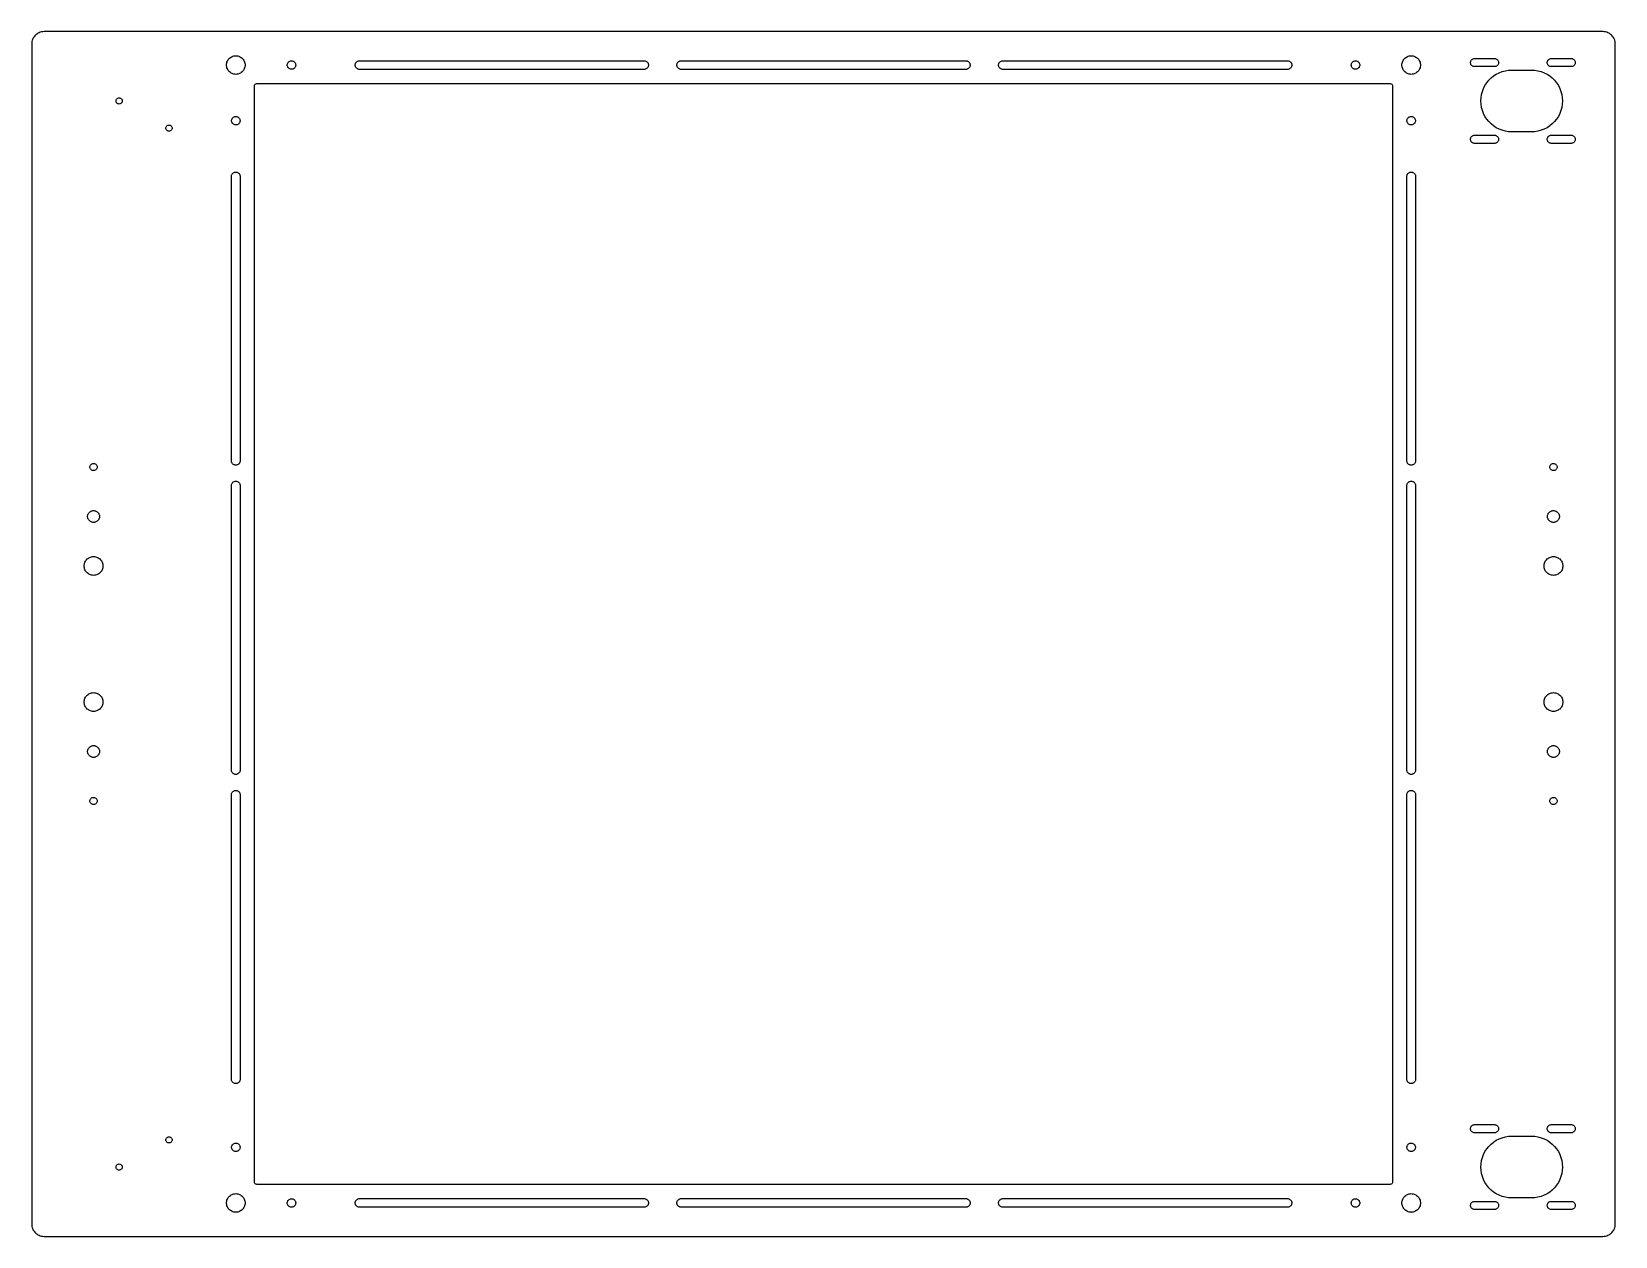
# Model space of a CAD drawing. Header units: metres. Extents: x -320 to 320, y -244 to 244.
import ezdxf

# ---------------------------------------------------------------- set-up
doc = ezdxf.new("R2010")
doc.units = ezdxf.units.M

msp = doc.modelspace()

# ---------------------------------------------------------------- linework, layer by layer
for p, q in [((-316.545, 243.255), (-317.034, 243.068)), ((-316.04, 243.391), (-316.545, 243.255)), ((-315.523, 243.473), (-316.04, 243.391)), ((-315, 243.5), (-315.523, 243.473)), ((315, 243.5), (-315, 243.5)), ((315.523, 243.473), (315, 243.5)), ((316.04, 243.391), (315.523, 243.473)), ((316.545, 243.255), (316.04, 243.391)), ((317.034, 243.068), (316.545, 243.255)), ((-319.973, 239.023), (-320, 238.5)), ((-320, 238.5), (-320, -238.5)), ((-319.891, 239.54), (-319.973, 239.023)), ((-319.755, 240.045), (-319.891, 239.54)), ((-319.568, 240.534), (-319.755, 240.045)), ((-319.33, 241), (-319.568, 240.534)), ((-319.045, 241.439), (-319.33, 241)), ((-318.716, 241.846), (-319.045, 241.439)), ((-318.346, 242.216), (-318.716, 241.846)), ((-317.939, 242.545), (-318.346, 242.216)), ((-317.5, 242.83), (-317.939, 242.545)), ((-317.034, 243.068), (-317.5, 242.83)), ((317.5, 242.83), (317.034, 243.068)), ((317.939, 242.545), (317.5, 242.83)), ((318.346, 242.216), (317.939, 242.545)), ((318.716, 241.846), (318.346, 242.216)), ((319.045, 241.439), (318.716, 241.846)), ((319.33, 241), (319.045, 241.439)), ((319.568, 240.534), (319.33, 241)), ((319.755, 240.045), (319.568, 240.534)), ((319.891, 239.54), (319.755, 240.045)), ((319.973, 239.023), (319.891, 239.54)), ((320, 238.5), (319.973, 239.023)), ((320, -238.5), (320, 238.5)), ((-241.229, 230.392), (-241.168, 230.78)), ((-241.168, 230.78), (-241.066, 231.159)), ((-241.066, 231.159), (-240.926, 231.525)), ((-240.926, 231.525), (-240.748, 231.875)), ((-240.748, 231.875), (-240.534, 232.204)), ((-240.534, 232.204), (-240.287, 232.509)), ((-240.287, 232.509), (-240.009, 232.787)), ((-240.009, 232.787), (-239.704, 233.034)), ((-239.704, 233.034), (-239.375, 233.248)), ((-239.375, 233.248), (-239.025, 233.426)), ((-239.025, 233.426), (-238.659, 233.566)), ((-238.659, 233.566), (-238.28, 233.668)), ((-238.28, 233.668), (-237.892, 233.729)), ((-237.892, 233.729), (-237.5, 233.75)), ((-237.5, 233.75), (-237.108, 233.729)), ((-237.108, 233.729), (-236.72, 233.668)), ((-236.72, 233.668), (-236.341, 233.566)), ((-236.341, 233.566), (-235.975, 233.426)), ((-235.975, 233.426), (-235.625, 233.248)), ((-235.625, 233.248), (-235.296, 233.034)), ((-235.296, 233.034), (-234.991, 232.787)), ((-234.991, 232.787), (-234.713, 232.509)), ((-234.713, 232.509), (-234.466, 232.204)), ((-234.466, 232.204), (-234.252, 231.875)), ((-234.252, 231.875), (-234.074, 231.525)), ((-234.074, 231.525), (-233.934, 231.159)), ((-233.934, 231.159), (-233.832, 230.78)), ((-233.832, 230.78), (-233.771, 230.392)), ((-216.682, 230.248), (-216.628, 230.49)), ((-216.628, 230.49), (-216.539, 230.722)), ((-216.539, 230.722), (-216.418, 230.938)), ((-216.418, 230.938), (-216.266, 231.134)), ((-216.266, 231.134), (-216.087, 231.307)), ((-216.087, 231.307), (-215.886, 231.451)), ((-215.886, 231.451), (-215.665, 231.565)), ((-215.665, 231.565), (-215.43, 231.645)), ((-215.43, 231.645), (-215.186, 231.69)), ((-215.186, 231.69), (-214.938, 231.699)), ((-214.938, 231.699), (-214.691, 231.672)), ((-214.691, 231.672), (-214.451, 231.609)), ((-214.451, 231.609), (-214.223, 231.512)), ((-214.223, 231.512), (-214.011, 231.383)), ((-214.011, 231.383), (-213.82, 231.224)), ((-213.82, 231.224), (-213.654, 231.039)), ((-213.654, 231.039), (-213.518, 230.832)), ((-213.518, 230.832), (-213.412, 230.607)), ((-213.412, 230.607), (-213.341, 230.37)), ((-189.232, 230.249), (-189.179, 230.493)), ((-189.179, 230.493), (-189.092, 230.727)), ((-189.092, 230.727), (-188.972, 230.946)), ((-188.972, 230.946), (-188.823, 231.146)), ((-188.823, 231.146), (-188.646, 231.323)), ((-188.646, 231.323), (-188.446, 231.472)), ((-188.446, 231.472), (-188.227, 231.592)), ((-188.227, 231.592), (-187.993, 231.679)), ((-187.993, 231.679), (-187.749, 231.732)), ((-187.749, 231.732), (-187.5, 231.75)), ((-187.5, 231.75), (-72.5, 231.75)), ((-72.5, 231.75), (-72.2509, 231.732)), ((-72.2509, 231.732), (-72.007, 231.679)), ((-72.007, 231.679), (-71.773, 231.592)), ((-71.773, 231.592), (-71.5539, 231.472)), ((-71.5539, 231.472), (-71.354, 231.323)), ((-71.354, 231.323), (-71.1774, 231.146)), ((-71.1774, 231.146), (-71.0278, 230.946)), ((-71.0278, 230.946), (-70.9081, 230.727)), ((-70.9081, 230.727), (-70.8209, 230.493)), ((-70.8209, 230.493), (-70.7678, 230.249)), ((-59.2322, 230.249), (-59.1791, 230.493)), ((-59.1791, 230.493), (-59.0918, 230.727)), ((-59.0918, 230.727), (-58.9722, 230.946)), ((-58.9722, 230.946), (-58.8226, 231.146)), ((-58.8226, 231.146), (-58.646, 231.323)), ((-58.646, 231.323), (-58.4461, 231.472)), ((-58.4461, 231.472), (-58.227, 231.592)), ((-58.227, 231.592), (-57.993, 231.679)), ((-57.993, 231.679), (-57.749, 231.732)), ((-57.749, 231.732), (-57.5, 231.75)), ((-57.5, 231.75), (57.5, 231.75)), ((57.5, 231.75), (57.749, 231.732)), ((57.749, 231.732), (57.993, 231.679)), ((57.993, 231.679), (58.227, 231.592)), ((58.227, 231.592), (58.4461, 231.472)), ((58.4461, 231.472), (58.646, 231.323)), ((58.646, 231.323), (58.8226, 231.146)), ((58.8226, 231.146), (58.9722, 230.946)), ((58.9722, 230.946), (59.0918, 230.727)), ((59.0918, 230.727), (59.1791, 230.493)), ((59.1791, 230.493), (59.2322, 230.249)), ((70.7678, 230.249), (70.8209, 230.493)), ((70.8209, 230.493), (70.9081, 230.727)), ((70.9081, 230.727), (71.0278, 230.946)), ((71.0278, 230.946), (71.1774, 231.146)), ((71.1774, 231.146), (71.354, 231.323)), ((71.354, 231.323), (71.5539, 231.472)), ((71.5539, 231.472), (71.773, 231.592)), ((71.773, 231.592), (72.007, 231.679)), ((72.007, 231.679), (72.2509, 231.732)), ((72.2509, 231.732), (72.5, 231.75)), ((72.5, 231.75), (187.5, 231.75)), ((187.5, 231.75), (187.749, 231.732)), ((187.749, 231.732), (187.993, 231.679)), ((187.993, 231.679), (188.227, 231.592)), ((188.227, 231.592), (188.446, 231.472)), ((188.446, 231.472), (188.646, 231.323)), ((188.646, 231.323), (188.823, 231.146)), ((188.823, 231.146), (188.972, 230.946)), ((188.972, 230.946), (189.092, 230.727)), ((189.092, 230.727), (189.179, 230.493)), ((189.179, 230.493), (189.232, 230.249)), ((213.341, 230.37), (213.412, 230.607)), ((213.412, 230.607), (213.518, 230.832)), ((213.518, 230.832), (213.654, 231.039)), ((213.654, 231.039), (213.82, 231.224)), ((213.82, 231.224), (214.011, 231.383)), ((214.011, 231.383), (214.223, 231.512)), ((214.223, 231.512), (214.451, 231.609)), ((214.451, 231.609), (214.691, 231.672)), ((214.691, 231.672), (214.938, 231.699)), ((214.938, 231.699), (215.186, 231.69)), ((215.186, 231.69), (215.43, 231.645)), ((215.43, 231.645), (215.665, 231.565)), ((215.665, 231.565), (215.886, 231.451)), ((215.886, 231.451), (216.087, 231.307)), ((216.087, 231.307), (216.266, 231.134)), ((216.266, 231.134), (216.418, 230.938)), ((216.418, 230.938), (216.539, 230.722)), ((216.539, 230.722), (216.628, 230.49)), ((216.628, 230.49), (216.682, 230.248)), ((233.771, 230.392), (233.832, 230.78)), ((233.832, 230.78), (233.934, 231.159)), ((233.934, 231.159), (234.074, 231.525)), ((234.074, 231.525), (234.252, 231.875)), ((234.252, 231.875), (234.466, 232.204)), ((234.466, 232.204), (234.713, 232.509)), ((234.713, 232.509), (234.991, 232.787)), ((234.991, 232.787), (235.296, 233.034)), ((235.296, 233.034), (235.625, 233.248)), ((235.625, 233.248), (235.975, 233.426)), ((235.975, 233.426), (236.341, 233.566)), ((236.341, 233.566), (236.72, 233.668)), ((236.72, 233.668), (237.108, 233.729)), ((237.108, 233.729), (237.5, 233.75)), ((237.5, 233.75), (237.892, 233.729)), ((237.892, 233.729), (238.28, 233.668)), ((238.28, 233.668), (238.659, 233.566)), ((238.659, 233.566), (239.025, 233.426)), ((239.025, 233.426), (239.375, 233.248)), ((239.375, 233.248), (239.704, 233.034)), ((239.704, 233.034), (240.009, 232.787)), ((240.009, 232.787), (240.287, 232.509)), ((240.287, 232.509), (240.534, 232.204)), ((240.534, 232.204), (240.748, 231.875)), ((240.748, 231.875), (240.926, 231.525)), ((240.926, 231.525), (241.066, 231.159)), ((241.066, 231.159), (241.168, 230.78)), ((241.168, 230.78), (241.229, 230.392)), ((261.5, 231), (261.518, 231.246)), ((261.518, 230.754), (261.5, 231)), ((261.518, 231.246), (261.573, 231.486)), ((261.573, 230.514), (261.518, 230.754)), ((261.573, 231.486), (261.663, 231.716)), ((261.663, 230.284), (261.573, 230.514)), ((261.663, 231.716), (261.787, 231.929)), ((261.787, 231.929), (261.94, 232.122)), ((261.94, 232.122), (262.121, 232.29)), ((262.121, 232.29), (262.325, 232.429)), ((262.325, 232.429), (262.547, 232.536)), ((262.547, 232.536), (262.783, 232.609)), ((262.783, 232.609), (263.027, 232.645)), ((263.027, 232.645), (271.273, 232.645)), ((271.273, 232.645), (271.517, 232.609)), ((271.517, 232.609), (271.753, 232.536)), ((271.753, 232.536), (271.975, 232.429)), ((271.975, 232.429), (272.179, 232.29)), ((272.179, 232.29), (272.36, 232.122)), ((272.36, 232.122), (272.513, 231.929)), ((272.513, 231.929), (272.637, 231.716)), ((272.637, 231.716), (272.727, 231.486)), ((272.727, 230.514), (272.637, 230.284)), ((272.727, 231.486), (272.782, 231.246)), ((272.782, 230.754), (272.727, 230.514)), ((272.782, 231.246), (272.8, 231)), ((272.8, 231), (272.782, 230.754)), ((292.5, 231), (292.518, 231.246)), ((292.518, 230.754), (292.5, 231)), ((292.518, 231.246), (292.573, 231.486)), ((292.573, 230.514), (292.518, 230.754)), ((292.573, 231.486), (292.663, 231.716)), ((292.663, 230.284), (292.573, 230.514)), ((292.663, 231.716), (292.787, 231.929)), ((292.787, 231.929), (292.94, 232.122)), ((292.94, 232.122), (293.121, 232.29)), ((293.121, 232.29), (293.325, 232.429)), ((293.325, 232.429), (293.547, 232.536)), ((293.547, 232.536), (293.783, 232.609)), ((293.783, 232.609), (294.027, 232.645)), ((294.027, 232.645), (302.273, 232.645)), ((302.273, 232.645), (302.517, 232.609)), ((302.517, 232.609), (302.753, 232.536)), ((302.753, 232.536), (302.975, 232.429)), ((302.975, 232.429), (303.179, 232.29)), ((303.179, 232.29), (303.36, 232.122)), ((303.36, 232.122), (303.513, 231.929)), ((303.513, 231.929), (303.637, 231.716)), ((303.637, 231.716), (303.727, 231.486)), ((303.727, 230.514), (303.637, 230.284)), ((303.727, 231.486), (303.782, 231.246)), ((303.782, 230.754), (303.727, 230.514)), ((303.782, 231.246), (303.8, 231)), ((303.8, 231), (303.782, 230.754)), ((-241.25, 230), (-241.229, 230.392)), ((-241.229, 229.608), (-241.25, 230)), ((-241.168, 229.22), (-241.229, 229.608)), ((-241.066, 228.841), (-241.168, 229.22)), ((-240.926, 228.475), (-241.066, 228.841)), ((-240.748, 228.125), (-240.926, 228.475)), ((-240.534, 227.796), (-240.748, 228.125)), ((-240.287, 227.491), (-240.534, 227.796)), ((-240.009, 227.213), (-240.287, 227.491)), ((-239.704, 226.966), (-240.009, 227.213)), ((-239.375, 226.752), (-239.704, 226.966)), ((-239.025, 226.574), (-239.375, 226.752)), ((-238.659, 226.434), (-239.025, 226.574)), ((-238.28, 226.332), (-238.659, 226.434)), ((-237.892, 226.271), (-238.28, 226.332)), ((-237.5, 226.25), (-237.892, 226.271)), ((-237.108, 226.271), (-237.5, 226.25)), ((-236.72, 226.332), (-237.108, 226.271)), ((-236.341, 226.434), (-236.72, 226.332)), ((-235.975, 226.574), (-236.341, 226.434)), ((-235.625, 226.752), (-235.975, 226.574)), ((-235.296, 226.966), (-235.625, 226.752)), ((-234.991, 227.213), (-235.296, 226.966)), ((-234.713, 227.491), (-234.991, 227.213)), ((-234.466, 227.796), (-234.713, 227.491)), ((-234.252, 228.125), (-234.466, 227.796)), ((-234.074, 228.475), (-234.252, 228.125)), ((-233.934, 228.841), (-234.074, 228.475)), ((-233.832, 229.22), (-233.934, 228.841)), ((-233.771, 229.608), (-233.832, 229.22)), ((-233.771, 230.392), (-233.75, 230)), ((-233.75, 230), (-233.771, 229.608)), ((-216.7, 230), (-216.682, 230.248)), ((-216.682, 229.752), (-216.7, 230)), ((-216.628, 229.51), (-216.682, 229.752)), ((-216.539, 229.278), (-216.628, 229.51)), ((-216.418, 229.062), (-216.539, 229.278)), ((-216.266, 228.866), (-216.418, 229.062)), ((-216.087, 228.693), (-216.266, 228.866)), ((-215.886, 228.549), (-216.087, 228.693)), ((-215.665, 228.435), (-215.886, 228.549)), ((-215.43, 228.355), (-215.665, 228.435)), ((-215.186, 228.31), (-215.43, 228.355)), ((-214.938, 228.301), (-215.186, 228.31)), ((-214.691, 228.328), (-214.938, 228.301)), ((-214.451, 228.391), (-214.691, 228.328)), ((-214.223, 228.488), (-214.451, 228.391)), ((-214.011, 228.617), (-214.223, 228.488)), ((-213.82, 228.776), (-214.011, 228.617)), ((-213.654, 228.961), (-213.82, 228.776)), ((-213.518, 229.168), (-213.654, 228.961)), ((-213.412, 229.393), (-213.518, 229.168)), ((-213.341, 229.63), (-213.412, 229.393)), ((-213.341, 230.37), (-213.305, 230.124)), ((-213.305, 229.876), (-213.341, 229.63)), ((-213.305, 230.124), (-213.305, 229.876)), ((-189.25, 230), (-189.232, 230.249)), ((-189.232, 229.751), (-189.25, 230)), ((-189.179, 229.507), (-189.232, 229.751)), ((-189.092, 229.273), (-189.179, 229.507)), ((-188.972, 229.054), (-189.092, 229.273)), ((-188.823, 228.854), (-188.972, 229.054)), ((-188.646, 228.677), (-188.823, 228.854)), ((-188.446, 228.528), (-188.646, 228.677)), ((-188.227, 228.408), (-188.446, 228.528)), ((-187.993, 228.321), (-188.227, 228.408)), ((-187.749, 228.268), (-187.993, 228.321)), ((-187.5, 228.25), (-187.749, 228.268)), ((-72.5, 228.25), (-187.5, 228.25)), ((-72.2509, 228.268), (-72.5, 228.25)), ((-72.007, 228.321), (-72.2509, 228.268)), ((-71.773, 228.408), (-72.007, 228.321)), ((-71.5539, 228.528), (-71.773, 228.408)), ((-71.354, 228.677), (-71.5539, 228.528)), ((-71.1774, 228.854), (-71.354, 228.677)), ((-71.0278, 229.054), (-71.1774, 228.854)), ((-70.9081, 229.273), (-71.0278, 229.054)), ((-70.8209, 229.507), (-70.9081, 229.273)), ((-70.7678, 229.751), (-70.8209, 229.507)), ((-70.7678, 230.249), (-70.75, 230)), ((-70.75, 230), (-70.7678, 229.751)), ((-59.25, 230), (-59.2322, 230.249)), ((-59.2322, 229.751), (-59.25, 230)), ((-59.1791, 229.507), (-59.2322, 229.751)), ((-59.0918, 229.273), (-59.1791, 229.507)), ((-58.9722, 229.054), (-59.0918, 229.273)), ((-58.8226, 228.854), (-58.9722, 229.054)), ((-58.646, 228.677), (-58.8226, 228.854)), ((-58.4461, 228.528), (-58.646, 228.677)), ((-58.227, 228.408), (-58.4461, 228.528)), ((-57.993, 228.321), (-58.227, 228.408)), ((-57.749, 228.268), (-57.993, 228.321)), ((-57.5, 228.25), (-57.749, 228.268)), ((57.5, 228.25), (-57.5, 228.25)), ((57.749, 228.268), (57.5, 228.25)), ((57.993, 228.321), (57.749, 228.268)), ((58.227, 228.408), (57.993, 228.321)), ((58.4461, 228.528), (58.227, 228.408)), ((58.646, 228.677), (58.4461, 228.528)), ((58.8226, 228.854), (58.646, 228.677)), ((58.9722, 229.054), (58.8226, 228.854)), ((59.0918, 229.273), (58.9722, 229.054)), ((59.1791, 229.507), (59.0918, 229.273)), ((59.2322, 229.751), (59.1791, 229.507)), ((59.2322, 230.249), (59.25, 230)), ((59.25, 230), (59.2322, 229.751)), ((70.75, 230), (70.7678, 230.249)), ((70.7678, 229.751), (70.75, 230)), ((70.8209, 229.507), (70.7678, 229.751)), ((70.9081, 229.273), (70.8209, 229.507)), ((71.0278, 229.054), (70.9081, 229.273)), ((71.1774, 228.854), (71.0278, 229.054)), ((71.354, 228.677), (71.1774, 228.854)), ((71.5539, 228.528), (71.354, 228.677)), ((71.773, 228.408), (71.5539, 228.528)), ((72.007, 228.321), (71.773, 228.408)), ((72.2509, 228.268), (72.007, 228.321)), ((72.5, 228.25), (72.2509, 228.268)), ((187.5, 228.25), (72.5, 228.25)), ((187.749, 228.268), (187.5, 228.25)), ((187.993, 228.321), (187.749, 228.268)), ((188.227, 228.408), (187.993, 228.321)), ((188.446, 228.528), (188.227, 228.408)), ((188.646, 228.677), (188.446, 228.528)), ((188.823, 228.854), (188.646, 228.677)), ((188.972, 229.054), (188.823, 228.854)), ((189.092, 229.273), (188.972, 229.054)), ((189.179, 229.507), (189.092, 229.273)), ((189.232, 229.751), (189.179, 229.507)), ((189.232, 230.249), (189.25, 230)), ((189.25, 230), (189.232, 229.751)), ((213.305, 230.124), (213.341, 230.37)), ((213.305, 229.876), (213.305, 230.124)), ((213.341, 229.63), (213.305, 229.876)), ((213.412, 229.393), (213.341, 229.63)), ((213.518, 229.168), (213.412, 229.393)), ((213.654, 228.961), (213.518, 229.168)), ((213.82, 228.776), (213.654, 228.961)), ((214.011, 228.617), (213.82, 228.776)), ((214.223, 228.488), (214.011, 228.617)), ((214.451, 228.391), (214.223, 228.488)), ((214.691, 228.328), (214.451, 228.391)), ((214.938, 228.301), (214.691, 228.328)), ((215.186, 228.31), (214.938, 228.301)), ((215.43, 228.355), (215.186, 228.31)), ((215.665, 228.435), (215.43, 228.355)), ((215.886, 228.549), (215.665, 228.435)), ((216.087, 228.693), (215.886, 228.549)), ((216.266, 228.866), (216.087, 228.693)), ((216.418, 229.062), (216.266, 228.866)), ((216.539, 229.278), (216.418, 229.062)), ((216.628, 229.51), (216.539, 229.278)), ((216.682, 229.752), (216.628, 229.51)), ((216.682, 230.248), (216.7, 230)), ((216.7, 230), (216.682, 229.752)), ((233.75, 230), (233.771, 230.392)), ((233.771, 229.608), (233.75, 230)), ((233.832, 229.22), (233.771, 229.608)), ((233.934, 228.841), (233.832, 229.22)), ((234.074, 228.475), (233.934, 228.841)), ((234.252, 228.125), (234.074, 228.475)), ((234.466, 227.796), (234.252, 228.125)), ((234.713, 227.491), (234.466, 227.796)), ((234.991, 227.213), (234.713, 227.491)), ((235.296, 226.966), (234.991, 227.213)), ((235.625, 226.752), (235.296, 226.966)), ((235.975, 226.574), (235.625, 226.752)), ((236.341, 226.434), (235.975, 226.574)), ((236.72, 226.332), (236.341, 226.434)), ((237.108, 226.271), (236.72, 226.332)), ((237.5, 226.25), (237.108, 226.271)), ((237.892, 226.271), (237.5, 226.25)), ((238.28, 226.332), (237.892, 226.271)), ((238.659, 226.434), (238.28, 226.332)), ((239.025, 226.574), (238.659, 226.434)), ((239.375, 226.752), (239.025, 226.574)), ((239.704, 226.966), (239.375, 226.752)), ((240.009, 227.213), (239.704, 226.966)), ((240.287, 227.491), (240.009, 227.213)), ((240.534, 227.796), (240.287, 227.491)), ((240.748, 228.125), (240.534, 227.796)), ((240.926, 228.475), (240.748, 228.125)), ((241.066, 228.841), (240.926, 228.475)), ((241.168, 229.22), (241.066, 228.841)), ((241.229, 229.608), (241.168, 229.22)), ((241.229, 230.392), (241.25, 230)), ((241.25, 230), (241.229, 229.608)), ((261.787, 230.071), (261.663, 230.284)), ((261.94, 229.878), (261.787, 230.071)), ((262.121, 229.71), (261.94, 229.878)), ((262.325, 229.571), (262.121, 229.71)), ((262.547, 229.464), (262.325, 229.571)), ((262.783, 229.391), (262.547, 229.464)), ((263.027, 229.355), (262.783, 229.391)), ((271.273, 229.355), (263.027, 229.355)), ((268.861, 223.864), (269.786, 224.789)), ((269.786, 224.789), (270.803, 225.613)), ((270.803, 225.613), (271.9, 226.325)), ((271.517, 229.391), (271.273, 229.355)), ((271.753, 229.464), (271.517, 229.391)), ((271.975, 229.571), (271.753, 229.464)), ((271.9, 226.325), (273.066, 226.919)), ((272.179, 229.71), (271.975, 229.571)), ((272.36, 229.878), (272.179, 229.71)), ((272.513, 230.071), (272.36, 229.878)), ((272.637, 230.284), (272.513, 230.071)), ((273.066, 226.919), (274.287, 227.388)), ((274.287, 227.388), (275.551, 227.727)), ((275.551, 227.727), (276.843, 227.932)), ((276.843, 227.932), (278.15, 228)), ((278.15, 228), (286.15, 228)), ((286.15, 228), (287.457, 227.932)), ((287.457, 227.932), (288.749, 227.727)), ((288.749, 227.727), (290.013, 227.388)), ((290.013, 227.388), (291.234, 226.919)), ((291.234, 226.919), (292.4, 226.325)), ((292.4, 226.325), (293.497, 225.613)), ((292.787, 230.071), (292.663, 230.284)), ((292.94, 229.878), (292.787, 230.071)), ((293.121, 229.71), (292.94, 229.878)), ((293.325, 229.571), (293.121, 229.71)), ((293.547, 229.464), (293.325, 229.571)), ((293.497, 225.613), (294.514, 224.789)), ((293.783, 229.391), (293.547, 229.464)), ((294.027, 229.355), (293.783, 229.391)), ((302.273, 229.355), (294.027, 229.355)), ((294.514, 224.789), (295.439, 223.864)), ((302.517, 229.391), (302.273, 229.355)), ((302.753, 229.464), (302.517, 229.391)), ((302.975, 229.571), (302.753, 229.464)), ((303.179, 229.71), (302.975, 229.571)), ((303.36, 229.878), (303.179, 229.71)), ((303.513, 230.071), (303.36, 229.878)), ((303.637, 230.284), (303.513, 230.071)), ((-230, 221.5), (-229.975, 221.723)), ((-230, -221.5), (-230, 221.5)), ((-229.975, 221.723), (-229.901, 221.934)), ((-229.901, 221.934), (-229.782, 222.123)), ((-229.782, 222.123), (-229.623, 222.282)), ((-229.623, 222.282), (-229.434, 222.401)), ((-229.434, 222.401), (-229.223, 222.475)), ((-229.223, 222.475), (-229, 222.5)), ((-229, 222.5), (229, 222.5)), ((229, 222.5), (229.223, 222.475)), ((229.223, 222.475), (229.434, 222.401)), ((229.434, 222.401), (229.623, 222.282)), ((229.623, 222.282), (229.782, 222.123)), ((229.782, 222.123), (229.901, 221.934)), ((229.901, 221.934), (229.975, 221.723)), ((229.975, 221.723), (230, 221.5)), ((230, 221.5), (230, -221.5)), ((265.718, 216.807), (265.923, 218.099)), ((265.923, 218.099), (266.262, 219.363)), ((266.262, 219.363), (266.731, 220.584)), ((266.731, 220.584), (267.325, 221.75)), ((267.325, 221.75), (268.037, 222.847)), ((268.037, 222.847), (268.861, 223.864)), ((295.439, 223.864), (296.263, 222.847)), ((296.263, 222.847), (296.975, 221.75)), ((296.975, 221.75), (297.569, 220.584)), ((297.569, 220.584), (298.038, 219.363)), ((298.038, 219.363), (298.377, 218.099)), ((298.377, 218.099), (298.582, 216.807)), ((-285.9, 215.5), (-285.876, 215.744)), ((-285.876, 215.256), (-285.9, 215.5)), ((-285.876, 215.744), (-285.805, 215.978)), ((-285.805, 215.022), (-285.876, 215.256)), ((-285.805, 215.978), (-285.689, 216.194)), ((-285.689, 214.806), (-285.805, 215.022)), ((-285.689, 216.194), (-285.534, 216.384)), ((-285.534, 214.616), (-285.689, 214.806)), ((-285.534, 216.384), (-285.344, 216.539)), ((-285.344, 214.461), (-285.534, 214.616)), ((-285.344, 216.539), (-285.128, 216.655)), ((-285.128, 214.345), (-285.344, 214.461)), ((-285.128, 216.655), (-284.894, 216.726)), ((-284.894, 214.274), (-285.128, 214.345)), ((-284.894, 216.726), (-284.65, 216.75)), ((-284.65, 214.25), (-284.894, 214.274)), ((-284.65, 216.75), (-284.406, 216.726)), ((-284.406, 214.274), (-284.65, 214.25)), ((-284.406, 216.726), (-284.172, 216.655)), ((-284.172, 214.345), (-284.406, 214.274)), ((-284.172, 216.655), (-283.956, 216.539)), ((-283.956, 214.461), (-284.172, 214.345)), ((-283.956, 216.539), (-283.766, 216.384)), ((-283.766, 214.616), (-283.956, 214.461)), ((-283.766, 216.384), (-283.611, 216.194)), ((-283.611, 214.806), (-283.766, 214.616)), ((-283.611, 216.194), (-283.495, 215.978)), ((-283.495, 215.022), (-283.611, 214.806)), ((-283.495, 215.978), (-283.424, 215.744)), ((-283.424, 215.256), (-283.495, 215.022)), ((-283.424, 215.744), (-283.4, 215.5)), ((-283.4, 215.5), (-283.424, 215.256)), ((265.65, 215.5), (265.718, 216.807)), ((265.718, 214.193), (265.65, 215.5)), ((265.923, 212.901), (265.718, 214.193)), ((266.262, 211.637), (265.923, 212.901)), ((266.731, 210.416), (266.262, 211.637)), ((298.038, 211.637), (297.569, 210.416)), ((298.377, 212.901), (298.038, 211.637)), ((298.582, 214.193), (298.377, 212.901)), ((298.582, 216.807), (298.65, 215.5)), ((298.65, 215.5), (298.582, 214.193)), ((-265.726, 204.744), (-265.655, 204.978)), ((-265.655, 204.978), (-265.539, 205.194)), ((-265.539, 205.194), (-265.384, 205.384)), ((-265.384, 205.384), (-265.194, 205.539)), ((-265.194, 205.539), (-264.978, 205.655)), ((-264.978, 205.655), (-264.744, 205.726)), ((-264.744, 205.726), (-264.5, 205.75)), ((-264.5, 205.75), (-264.256, 205.726)), ((-264.256, 205.726), (-264.022, 205.655)), ((-264.022, 205.655), (-263.806, 205.539)), ((-263.806, 205.539), (-263.616, 205.384)), ((-263.616, 205.384), (-263.461, 205.194)), ((-263.461, 205.194), (-263.345, 204.978)), ((-263.345, 204.978), (-263.274, 204.744)), ((-239.2, 207.5), (-239.182, 207.748)), ((-239.182, 207.252), (-239.2, 207.5)), ((-239.182, 207.748), (-239.128, 207.99)), ((-239.128, 207.01), (-239.182, 207.252)), ((-239.128, 207.99), (-239.039, 208.222)), ((-239.039, 206.778), (-239.128, 207.01)), ((-239.039, 208.222), (-238.918, 208.438)), ((-238.918, 206.562), (-239.039, 206.778)), ((-238.918, 208.438), (-238.766, 208.634)), ((-238.766, 206.366), (-238.918, 206.562)), ((-238.766, 208.634), (-238.587, 208.807)), ((-238.587, 206.193), (-238.766, 206.366)), ((-238.587, 208.807), (-238.386, 208.951)), ((-238.386, 206.049), (-238.587, 206.193)), ((-238.386, 208.951), (-238.165, 209.065)), ((-238.165, 205.935), (-238.386, 206.049)), ((-238.165, 209.065), (-237.93, 209.145)), ((-237.93, 205.855), (-238.165, 205.935)), ((-237.93, 209.145), (-237.686, 209.19)), ((-237.686, 205.81), (-237.93, 205.855)), ((-237.686, 209.19), (-237.438, 209.199)), ((-237.438, 205.801), (-237.686, 205.81)), ((-237.438, 209.199), (-237.191, 209.172)), ((-237.191, 205.828), (-237.438, 205.801)), ((-237.191, 209.172), (-236.951, 209.109)), ((-236.951, 205.891), (-237.191, 205.828)), ((-236.951, 209.109), (-236.723, 209.012)), ((-236.723, 205.988), (-236.951, 205.891)), ((-236.723, 209.012), (-236.511, 208.883)), ((-236.511, 206.117), (-236.723, 205.988)), ((-236.511, 208.883), (-236.32, 208.724)), ((-236.32, 206.276), (-236.511, 206.117)), ((-236.32, 208.724), (-236.154, 208.539)), ((-236.154, 206.461), (-236.32, 206.276)), ((-236.154, 208.539), (-236.018, 208.332)), ((-236.018, 206.668), (-236.154, 206.461)), ((-236.018, 208.332), (-235.912, 208.107)), ((-235.912, 206.893), (-236.018, 206.668)), ((-235.912, 208.107), (-235.841, 207.87)), ((-235.841, 207.13), (-235.912, 206.893)), ((-235.841, 207.87), (-235.805, 207.624)), ((-235.805, 207.376), (-235.841, 207.13)), ((-235.805, 207.624), (-235.805, 207.376)), ((235.805, 207.624), (235.841, 207.87)), ((235.805, 207.376), (235.805, 207.624)), ((235.841, 207.13), (235.805, 207.376)), ((235.841, 207.87), (235.912, 208.107)), ((235.912, 206.893), (235.841, 207.13)), ((235.912, 208.107), (236.018, 208.332)), ((236.018, 206.668), (235.912, 206.893)), ((236.018, 208.332), (236.154, 208.539)), ((236.154, 206.461), (236.018, 206.668)), ((236.154, 208.539), (236.32, 208.724)), ((236.32, 206.276), (236.154, 206.461)), ((236.32, 208.724), (236.511, 208.883)), ((236.511, 206.117), (236.32, 206.276)), ((236.511, 208.883), (236.723, 209.012)), ((236.723, 205.988), (236.511, 206.117)), ((236.723, 209.012), (236.951, 209.109)), ((236.951, 205.891), (236.723, 205.988)), ((236.951, 209.109), (237.191, 209.172)), ((237.191, 205.828), (236.951, 205.891)), ((237.191, 209.172), (237.438, 209.199)), ((237.438, 205.801), (237.191, 205.828)), ((237.438, 209.199), (237.686, 209.19)), ((237.686, 205.81), (237.438, 205.801)), ((237.686, 209.19), (237.93, 209.145)), ((237.93, 205.855), (237.686, 205.81)), ((237.93, 209.145), (238.165, 209.065)), ((238.165, 205.935), (237.93, 205.855)), ((238.165, 209.065), (238.386, 208.951)), ((238.386, 206.049), (238.165, 205.935)), ((238.386, 208.951), (238.587, 208.807)), ((238.587, 206.193), (238.386, 206.049)), ((238.587, 208.807), (238.766, 208.634)), ((238.766, 206.366), (238.587, 206.193)), ((238.766, 208.634), (238.918, 208.438)), ((238.918, 206.562), (238.766, 206.366)), ((238.918, 208.438), (239.039, 208.222)), ((239.039, 206.778), (238.918, 206.562)), ((239.039, 208.222), (239.128, 207.99)), ((239.128, 207.01), (239.039, 206.778)), ((239.128, 207.99), (239.182, 207.748)), ((239.182, 207.252), (239.128, 207.01)), ((239.182, 207.748), (239.2, 207.5)), ((239.2, 207.5), (239.182, 207.252)), ((267.325, 209.25), (266.731, 210.416)), ((268.037, 208.153), (267.325, 209.25)), ((268.861, 207.136), (268.037, 208.153)), ((269.786, 206.211), (268.861, 207.136)), ((270.803, 205.387), (269.786, 206.211)), ((271.9, 204.675), (270.803, 205.387)), ((293.497, 205.387), (292.4, 204.675)), ((294.514, 206.211), (293.497, 205.387)), ((295.439, 207.136), (294.514, 206.211)), ((296.263, 208.153), (295.439, 207.136)), ((296.975, 209.25), (296.263, 208.153)), ((297.569, 210.416), (296.975, 209.25)), ((-265.75, 204.5), (-265.726, 204.744)), ((-265.726, 204.256), (-265.75, 204.5)), ((-265.655, 204.022), (-265.726, 204.256)), ((-265.539, 203.806), (-265.655, 204.022)), ((-265.384, 203.616), (-265.539, 203.806)), ((-265.194, 203.461), (-265.384, 203.616)), ((-264.978, 203.345), (-265.194, 203.461)), ((-264.744, 203.274), (-264.978, 203.345)), ((-264.5, 203.25), (-264.744, 203.274)), ((-264.256, 203.274), (-264.5, 203.25)), ((-264.022, 203.345), (-264.256, 203.274)), ((-263.806, 203.461), (-264.022, 203.345)), ((-263.616, 203.616), (-263.806, 203.461)), ((-263.461, 203.806), (-263.616, 203.616)), ((-263.345, 204.022), (-263.461, 203.806)), ((-263.274, 204.256), (-263.345, 204.022)), ((-263.274, 204.744), (-263.25, 204.5)), ((-263.25, 204.5), (-263.274, 204.256)), ((261.5, 200), (261.518, 200.246)), ((261.518, 199.754), (261.5, 200)), ((261.518, 200.246), (261.573, 200.486)), ((261.573, 199.514), (261.518, 199.754)), ((261.573, 200.486), (261.663, 200.716)), ((261.663, 199.284), (261.573, 199.514)), ((261.663, 200.716), (261.787, 200.929)), ((261.787, 199.071), (261.663, 199.284)), ((261.787, 200.929), (261.94, 201.122)), ((261.94, 198.878), (261.787, 199.071)), ((261.94, 201.122), (262.121, 201.29)), ((262.121, 198.71), (261.94, 198.878)), ((262.121, 201.29), (262.325, 201.429)), ((262.325, 198.571), (262.121, 198.71)), ((262.325, 201.429), (262.547, 201.536)), ((262.547, 198.464), (262.325, 198.571)), ((262.547, 201.536), (262.783, 201.609)), ((262.783, 198.391), (262.547, 198.464)), ((262.783, 201.609), (263.027, 201.645)), ((263.027, 201.645), (271.273, 201.645)), ((271.273, 201.645), (271.517, 201.609)), ((271.517, 201.609), (271.753, 201.536)), ((271.753, 198.464), (271.517, 198.391)), ((271.753, 201.536), (271.975, 201.429)), ((271.975, 198.571), (271.753, 198.464)), ((273.066, 204.081), (271.9, 204.675)), ((271.975, 201.429), (272.179, 201.29)), ((272.179, 198.71), (271.975, 198.571)), ((272.179, 201.29), (272.36, 201.122)), ((272.36, 198.878), (272.179, 198.71)), ((272.36, 201.122), (272.513, 200.929)), ((272.513, 199.071), (272.36, 198.878)), ((272.513, 200.929), (272.637, 200.716)), ((272.637, 199.284), (272.513, 199.071)), ((272.637, 200.716), (272.727, 200.486)), ((272.727, 199.514), (272.637, 199.284)), ((272.727, 200.486), (272.782, 200.246)), ((272.782, 199.754), (272.727, 199.514)), ((272.782, 200.246), (272.8, 200)), ((272.8, 200), (272.782, 199.754)), ((274.287, 203.612), (273.066, 204.081)), ((275.551, 203.273), (274.287, 203.612)), ((276.843, 203.068), (275.551, 203.273)), ((278.15, 203), (276.843, 203.068)), ((286.15, 203), (278.15, 203)), ((287.457, 203.068), (286.15, 203)), ((288.749, 203.273), (287.457, 203.068)), ((290.013, 203.612), (288.749, 203.273)), ((291.234, 204.081), (290.013, 203.612)), ((292.4, 204.675), (291.234, 204.081)), ((292.5, 200), (292.518, 200.246)), ((292.518, 199.754), (292.5, 200)), ((292.518, 200.246), (292.573, 200.486)), ((292.573, 199.514), (292.518, 199.754)), ((292.573, 200.486), (292.663, 200.716)), ((292.663, 199.284), (292.573, 199.514)), ((292.663, 200.716), (292.787, 200.929)), ((292.787, 199.071), (292.663, 199.284)), ((292.787, 200.929), (292.94, 201.122)), ((292.94, 198.878), (292.787, 199.071)), ((292.94, 201.122), (293.121, 201.29)), ((293.121, 198.71), (292.94, 198.878)), ((293.121, 201.29), (293.325, 201.429)), ((293.325, 198.571), (293.121, 198.71)), ((293.325, 201.429), (293.547, 201.536)), ((293.547, 198.464), (293.325, 198.571)), ((293.547, 201.536), (293.783, 201.609)), ((293.783, 198.391), (293.547, 198.464)), ((293.783, 201.609), (294.027, 201.645)), ((294.027, 201.645), (302.273, 201.645)), ((302.273, 201.645), (302.517, 201.609)), ((302.517, 201.609), (302.753, 201.536)), ((302.753, 198.464), (302.517, 198.391)), ((302.753, 201.536), (302.975, 201.429)), ((302.975, 198.571), (302.753, 198.464)), ((302.975, 201.429), (303.179, 201.29)), ((303.179, 198.71), (302.975, 198.571)), ((303.179, 201.29), (303.36, 201.122)), ((303.36, 198.878), (303.179, 198.71)), ((303.36, 201.122), (303.513, 200.929)), ((303.513, 199.071), (303.36, 198.878)), ((303.513, 200.929), (303.637, 200.716)), ((303.637, 199.284), (303.513, 199.071)), ((303.637, 200.716), (303.727, 200.486)), ((303.727, 199.514), (303.637, 199.284)), ((303.727, 200.486), (303.782, 200.246)), ((303.782, 199.754), (303.727, 199.514)), ((303.782, 200.246), (303.8, 200)), ((303.8, 200), (303.782, 199.754)), ((263.027, 198.355), (262.783, 198.391)), ((271.273, 198.355), (263.027, 198.355)), ((271.517, 198.391), (271.273, 198.355)), ((294.027, 198.355), (293.783, 198.391)), ((302.273, 198.355), (294.027, 198.355)), ((302.517, 198.391), (302.273, 198.355)), ((-239.179, 185.493), (-239.092, 185.727)), ((-239.092, 185.727), (-238.972, 185.946)), ((-238.972, 185.946), (-238.823, 186.146)), ((-238.823, 186.146), (-238.646, 186.323)), ((-238.646, 186.323), (-238.446, 186.472)), ((-238.446, 186.472), (-238.227, 186.592)), ((-238.227, 186.592), (-237.993, 186.679)), ((-237.993, 186.679), (-237.749, 186.732)), ((-237.749, 186.732), (-237.5, 186.75)), ((-237.5, 186.75), (-237.251, 186.732)), ((-237.251, 186.732), (-237.007, 186.679)), ((-237.007, 186.679), (-236.773, 186.592)), ((-236.773, 186.592), (-236.554, 186.472)), ((-236.554, 186.472), (-236.354, 186.323)), ((-236.354, 186.323), (-236.177, 186.146)), ((-236.177, 186.146), (-236.028, 185.946)), ((-236.028, 185.946), (-235.908, 185.727)), ((-235.908, 185.727), (-235.821, 185.493)), ((235.821, 185.493), (235.908, 185.727)), ((235.908, 185.727), (236.028, 185.946)), ((236.028, 185.946), (236.177, 186.146)), ((236.177, 186.146), (236.354, 186.323)), ((236.354, 186.323), (236.554, 186.472)), ((236.554, 186.472), (236.773, 186.592)), ((236.773, 186.592), (237.007, 186.679)), ((237.007, 186.679), (237.251, 186.732)), ((237.251, 186.732), (237.5, 186.75)), ((237.5, 186.75), (237.749, 186.732)), ((237.749, 186.732), (237.993, 186.679)), ((237.993, 186.679), (238.227, 186.592)), ((238.227, 186.592), (238.446, 186.472)), ((238.446, 186.472), (238.646, 186.323)), ((238.646, 186.323), (238.823, 186.146)), ((238.823, 186.146), (238.972, 185.946)), ((238.972, 185.946), (239.092, 185.727)), ((239.092, 185.727), (239.179, 185.493)), ((-239.25, 185), (-239.232, 185.249)), ((-239.25, 70), (-239.25, 185)), ((-239.232, 185.249), (-239.179, 185.493)), ((-235.821, 185.493), (-235.768, 185.249)), ((-235.768, 185.249), (-235.75, 185)), ((-235.75, 185), (-235.75, 70)), ((235.75, 185), (235.768, 185.249)), ((235.75, 70), (235.75, 185)), ((235.768, 185.249), (235.821, 185.493)), ((239.179, 185.493), (239.232, 185.249)), ((239.232, 185.249), (239.25, 185)), ((239.25, 185), (239.25, 70)), ((-296.45, 67.5), (-296.429, 67.745)), ((-296.429, 67.2549), (-296.45, 67.5)), ((-296.429, 67.745), (-296.367, 67.983)), ((-296.367, 67.0169), (-296.429, 67.2549)), ((-296.367, 67.983), (-296.266, 68.2072)), ((-296.266, 66.7928), (-296.367, 67.0169)), ((-296.266, 68.2072), (-296.128, 68.4109)), ((-296.128, 66.5891), (-296.266, 66.7928)), ((-296.128, 68.4109), (-295.958, 68.5885)), ((-295.958, 66.4115), (-296.128, 66.5891)), ((-295.958, 68.5885), (-295.76, 68.7347)), ((-295.76, 66.2653), (-295.958, 66.4115)), ((-295.76, 68.7347), (-295.541, 68.8454)), ((-295.541, 66.1546), (-295.76, 66.2653)), ((-295.541, 68.8454), (-295.305, 68.9174)), ((-295.305, 66.0825), (-295.541, 66.1546)), ((-295.305, 68.9174), (-295.062, 68.9487)), ((-295.062, 66.0513), (-295.305, 66.0825)), ((-295.062, 68.9487), (-294.816, 68.9382)), ((-294.816, 66.0617), (-295.062, 66.0513)), ((-294.816, 68.9382), (-294.575, 68.8864)), ((-294.575, 66.1136), (-294.816, 66.0617)), ((-294.575, 68.8864), (-294.347, 68.7947)), ((-294.347, 66.2053), (-294.575, 66.1136)), ((-294.347, 68.7947), (-294.138, 68.6658)), ((-294.138, 66.3342), (-294.347, 66.2053)), ((-294.138, 68.6658), (-293.953, 68.5033)), ((-293.953, 66.4967), (-294.138, 66.3342)), ((-293.953, 68.5033), (-293.799, 68.312)), ((-293.799, 66.688), (-293.953, 66.4967)), ((-293.799, 68.312), (-293.679, 68.0973)), ((-293.679, 66.9027), (-293.799, 66.688)), ((-293.679, 68.0973), (-293.597, 67.8654)), ((-293.597, 67.1346), (-293.679, 66.9027)), ((-293.597, 67.8654), (-293.555, 67.623)), ((-293.555, 67.377), (-293.597, 67.1346)), ((-293.555, 67.623), (-293.555, 67.377)), ((-239.232, 69.7509), (-239.25, 70)), ((-239.179, 69.507), (-239.232, 69.7509)), ((-239.092, 69.273), (-239.179, 69.507)), ((-238.972, 69.0539), (-239.092, 69.273)), ((-238.823, 68.854), (-238.972, 69.0539)), ((-238.646, 68.6774), (-238.823, 68.854)), ((-238.446, 68.5278), (-238.646, 68.6774)), ((-238.227, 68.4081), (-238.446, 68.5278)), ((-237.993, 68.3209), (-238.227, 68.4081)), ((-237.749, 68.2678), (-237.993, 68.3209)), ((-237.5, 68.25), (-237.749, 68.2678)), ((-237.251, 68.2678), (-237.5, 68.25)), ((-237.007, 68.3209), (-237.251, 68.2678)), ((-236.773, 68.4081), (-237.007, 68.3209)), ((-236.554, 68.5278), (-236.773, 68.4081)), ((-236.354, 68.6774), (-236.554, 68.5278)), ((-236.177, 68.854), (-236.354, 68.6774)), ((-236.028, 69.0539), (-236.177, 68.854)), ((-235.908, 69.273), (-236.028, 69.0539)), ((-235.821, 69.507), (-235.908, 69.273)), ((-235.768, 69.7509), (-235.821, 69.507)), ((-235.75, 70), (-235.768, 69.7509)), ((235.768, 69.7509), (235.75, 70)), ((235.821, 69.507), (235.768, 69.7509)), ((235.908, 69.273), (235.821, 69.507)), ((236.028, 69.0539), (235.908, 69.273)), ((236.177, 68.854), (236.028, 69.0539)), ((236.354, 68.6774), (236.177, 68.854)), ((236.554, 68.5278), (236.354, 68.6774)), ((236.773, 68.4081), (236.554, 68.5278)), ((237.007, 68.3209), (236.773, 68.4081)), ((237.251, 68.2678), (237.007, 68.3209)), ((237.5, 68.25), (237.251, 68.2678)), ((237.749, 68.2678), (237.5, 68.25)), ((237.993, 68.3209), (237.749, 68.2678)), ((238.227, 68.4081), (237.993, 68.3209)), ((238.446, 68.5278), (238.227, 68.4081)), ((238.646, 68.6774), (238.446, 68.5278)), ((238.823, 68.854), (238.646, 68.6774)), ((238.972, 69.0539), (238.823, 68.854)), ((239.092, 69.273), (238.972, 69.0539)), ((239.179, 69.507), (239.092, 69.273)), ((239.232, 69.7509), (239.179, 69.507)), ((239.25, 70), (239.232, 69.7509)), ((293.555, 67.623), (293.597, 67.8654)), ((293.555, 67.377), (293.555, 67.623)), ((293.597, 67.1346), (293.555, 67.377)), ((293.597, 67.8654), (293.679, 68.0973)), ((293.679, 66.9027), (293.597, 67.1346)), ((293.679, 68.0973), (293.799, 68.312)), ((293.799, 66.688), (293.679, 66.9027)), ((293.799, 68.312), (293.953, 68.5033)), ((293.953, 66.4967), (293.799, 66.688)), ((293.953, 68.5033), (294.138, 68.6658)), ((294.138, 66.3342), (293.953, 66.4967)), ((294.138, 68.6658), (294.347, 68.7947)), ((294.347, 66.2053), (294.138, 66.3342)), ((294.347, 68.7947), (294.575, 68.8864)), ((294.575, 66.1136), (294.347, 66.2053)), ((294.575, 68.8864), (294.816, 68.9382)), ((294.816, 66.0617), (294.575, 66.1136)), ((294.816, 68.9382), (295.062, 68.9487)), ((295.062, 66.0513), (294.816, 66.0617)), ((295.062, 68.9487), (295.305, 68.9174)), ((295.305, 66.0825), (295.062, 66.0513)), ((295.305, 68.9174), (295.541, 68.8454)), ((295.541, 66.1546), (295.305, 66.0825)), ((295.541, 68.8454), (295.76, 68.7347)), ((295.76, 66.2653), (295.541, 66.1546)), ((295.76, 68.7347), (295.958, 68.5885)), ((295.958, 66.4115), (295.76, 66.2653)), ((295.958, 68.5885), (296.128, 68.4109)), ((296.128, 66.5891), (295.958, 66.4115)), ((296.128, 68.4109), (296.266, 68.2072)), ((296.266, 66.7928), (296.128, 66.5891)), ((296.266, 68.2072), (296.367, 67.983)), ((296.367, 67.0169), (296.266, 66.7928)), ((296.367, 67.983), (296.429, 67.745)), ((296.429, 67.2549), (296.367, 67.0169)), ((296.429, 67.745), (296.45, 67.5)), ((296.45, 67.5), (296.429, 67.2549)), ((-239.25, 60), (-239.232, 60.249)), ((-239.25, -55), (-239.25, 60)), ((-239.232, 60.249), (-239.179, 60.493)), ((-239.179, 60.493), (-239.092, 60.727)), ((-239.092, 60.727), (-238.972, 60.9461)), ((-238.972, 60.9461), (-238.823, 61.146)), ((-238.823, 61.146), (-238.646, 61.3226)), ((-238.646, 61.3226), (-238.446, 61.4722)), ((-238.446, 61.4722), (-238.227, 61.5918)), ((-238.227, 61.5918), (-237.993, 61.6791)), ((-237.993, 61.6791), (-237.749, 61.7322)), ((-237.749, 61.7322), (-237.5, 61.75)), ((-237.5, 61.75), (-237.251, 61.7322)), ((-237.251, 61.7322), (-237.007, 61.6791)), ((-237.007, 61.6791), (-236.773, 61.5918)), ((-236.773, 61.5918), (-236.554, 61.4722)), ((-236.554, 61.4722), (-236.354, 61.3226)), ((-236.354, 61.3226), (-236.177, 61.146)), ((-236.177, 61.146), (-236.028, 60.9461)), ((-236.028, 60.9461), (-235.908, 60.727)), ((-235.908, 60.727), (-235.821, 60.493)), ((-235.821, 60.493), (-235.768, 60.249)), ((-235.768, 60.249), (-235.75, 60)), ((-235.75, 60), (-235.75, -55)), ((235.75, 60), (235.768, 60.249)), ((235.75, -55), (235.75, 60)), ((235.768, 60.249), (235.821, 60.493)), ((235.821, 60.493), (235.908, 60.727)), ((235.908, 60.727), (236.028, 60.9461)), ((236.028, 60.9461), (236.177, 61.146)), ((236.177, 61.146), (236.354, 61.3226)), ((236.354, 61.3226), (236.554, 61.4722)), ((236.554, 61.4722), (236.773, 61.5918)), ((236.773, 61.5918), (237.007, 61.6791)), ((237.007, 61.6791), (237.251, 61.7322)), ((237.251, 61.7322), (237.5, 61.75)), ((237.5, 61.75), (237.749, 61.7322)), ((237.749, 61.7322), (237.993, 61.6791)), ((237.993, 61.6791), (238.227, 61.5918)), ((238.227, 61.5918), (238.446, 61.4722)), ((238.446, 61.4722), (238.646, 61.3226)), ((238.646, 61.3226), (238.823, 61.146)), ((238.823, 61.146), (238.972, 60.9461)), ((238.972, 60.9461), (239.092, 60.727)), ((239.092, 60.727), (239.179, 60.493)), ((239.179, 60.493), (239.232, 60.249)), ((239.232, 60.249), (239.25, 60)), ((239.25, 60), (239.25, -55)), ((-297.4, 47.5), (-297.387, 47.7509)), ((-297.387, 47.2491), (-297.4, 47.5)), ((-297.387, 47.7509), (-297.348, 47.999)), ((-297.348, 47.001), (-297.387, 47.2491)), ((-297.348, 47.999), (-297.283, 48.2416)), ((-297.283, 46.7583), (-297.348, 47.001)), ((-297.283, 48.2416), (-297.193, 48.4762)), ((-297.193, 46.5238), (-297.283, 46.7583)), ((-297.193, 48.4762), (-297.078, 48.7)), ((-297.078, 46.3), (-297.193, 46.5238)), ((-297.078, 48.7), (-296.942, 48.9107)), ((-296.942, 46.0893), (-297.078, 46.3)), ((-296.942, 48.9107), (-296.784, 49.1059)), ((-296.784, 45.8941), (-296.942, 46.0893)), ((-296.784, 49.1059), (-296.606, 49.2835)), ((-296.606, 45.7164), (-296.784, 45.8941)), ((-296.606, 49.2835), (-296.411, 49.4416)), ((-296.411, 45.5583), (-296.606, 45.7164)), ((-296.411, 49.4416), (-296.2, 49.5785)), ((-296.2, 45.4215), (-296.411, 45.5583)), ((-296.2, 49.5785), (-295.976, 49.6925)), ((-295.976, 45.3075), (-296.2, 45.4215)), ((-295.976, 49.6925), (-295.742, 49.7825)), ((-295.742, 45.2175), (-295.976, 45.3075)), ((-295.742, 49.7825), (-295.499, 49.8475)), ((-295.499, 45.1524), (-295.742, 45.2175)), ((-295.499, 49.8475), (-295.251, 49.8868)), ((-295.251, 45.1131), (-295.499, 45.1524)), ((-295.251, 49.8868), (-295, 49.9)), ((-295, 45.1), (-295.251, 45.1131)), ((-295, 49.9), (-294.749, 49.8868)), ((-294.749, 45.1131), (-295, 45.1)), ((-294.749, 49.8868), (-294.501, 49.8475)), ((-294.501, 45.1524), (-294.749, 45.1131)), ((-294.501, 49.8475), (-294.258, 49.7825)), ((-294.258, 45.2175), (-294.501, 45.1524)), ((-294.258, 49.7825), (-294.024, 49.6925)), ((-294.024, 45.3075), (-294.258, 45.2175)), ((-294.024, 49.6925), (-293.8, 49.5785)), ((-293.8, 45.4215), (-294.024, 45.3075)), ((-293.8, 49.5785), (-293.589, 49.4416)), ((-293.589, 45.5583), (-293.8, 45.4215)), ((-293.589, 49.4416), (-293.394, 49.2835)), ((-293.394, 45.7164), (-293.589, 45.5583)), ((-293.394, 49.2835), (-293.216, 49.1059)), ((-293.216, 45.8941), (-293.394, 45.7164)), ((-293.216, 49.1059), (-293.058, 48.9107)), ((-293.058, 46.0893), (-293.216, 45.8941)), ((-293.058, 48.9107), (-292.922, 48.7)), ((-292.922, 46.3), (-293.058, 46.0893)), ((-292.922, 48.7), (-292.807, 48.4762)), ((-292.807, 46.5238), (-292.922, 46.3)), ((-292.807, 48.4762), (-292.717, 48.2416)), ((-292.717, 46.7583), (-292.807, 46.5238)), ((-292.717, 48.2416), (-292.652, 47.999)), ((-292.652, 47.001), (-292.717, 46.7583)), ((-292.652, 47.999), (-292.613, 47.7509)), ((-292.613, 47.2491), (-292.652, 47.001)), ((-292.613, 47.7509), (-292.6, 47.5)), ((-292.6, 47.5), (-292.613, 47.2491)), ((292.6, 47.5), (292.613, 47.7509)), ((292.613, 47.2491), (292.6, 47.5)), ((292.613, 47.7509), (292.652, 47.999)), ((292.652, 47.001), (292.613, 47.2491)), ((292.652, 47.999), (292.717, 48.2416)), ((292.717, 46.7583), (292.652, 47.001)), ((292.717, 48.2416), (292.807, 48.4762)), ((292.807, 46.5238), (292.717, 46.7583)), ((292.807, 48.4762), (292.922, 48.7)), ((292.922, 46.3), (292.807, 46.5238)), ((292.922, 48.7), (293.058, 48.9107)), ((293.058, 46.0893), (292.922, 46.3)), ((293.058, 48.9107), (293.216, 49.1059)), ((293.216, 45.8941), (293.058, 46.0893)), ((293.216, 49.1059), (293.394, 49.2835)), ((293.394, 45.7164), (293.216, 45.8941)), ((293.394, 49.2835), (293.589, 49.4416)), ((293.589, 45.5583), (293.394, 45.7164)), ((293.589, 49.4416), (293.8, 49.5785)), ((293.8, 45.4215), (293.589, 45.5583)), ((293.8, 49.5785), (294.024, 49.6925)), ((294.024, 45.3075), (293.8, 45.4215)), ((294.024, 49.6925), (294.258, 49.7825)), ((294.258, 45.2175), (294.024, 45.3075)), ((294.258, 49.7825), (294.501, 49.8475)), ((294.501, 45.1524), (294.258, 45.2175)), ((294.501, 49.8475), (294.749, 49.8868)), ((294.749, 45.1131), (294.501, 45.1524)), ((294.749, 49.8868), (295, 49.9)), ((295, 45.1), (294.749, 45.1131)), ((295, 49.9), (295.251, 49.8868)), ((295.251, 45.1131), (295, 45.1)), ((295.251, 49.8868), (295.499, 49.8475)), ((295.499, 45.1524), (295.251, 45.1131)), ((295.499, 49.8475), (295.742, 49.7825)), ((295.742, 45.2175), (295.499, 45.1524)), ((295.742, 49.7825), (295.976, 49.6925)), ((295.976, 45.3075), (295.742, 45.2175)), ((295.976, 49.6925), (296.2, 49.5785)), ((296.2, 45.4215), (295.976, 45.3075)), ((296.2, 49.5785), (296.411, 49.4416)), ((296.411, 45.5583), (296.2, 45.4215)), ((296.411, 49.4416), (296.606, 49.2835)), ((296.606, 45.7164), (296.411, 45.5583)), ((296.606, 49.2835), (296.784, 49.1059)), ((296.784, 45.8941), (296.606, 45.7164)), ((296.784, 49.1059), (296.942, 48.9107)), ((296.942, 46.0893), (296.784, 45.8941)), ((296.942, 48.9107), (297.078, 48.7)), ((297.078, 46.3), (296.942, 46.0893)), ((297.078, 48.7), (297.193, 48.4762)), ((297.193, 46.5238), (297.078, 46.3)), ((297.193, 48.4762), (297.283, 48.2416)), ((297.283, 46.7583), (297.193, 46.5238)), ((297.283, 48.2416), (297.348, 47.999)), ((297.348, 47.001), (297.283, 46.7583)), ((297.348, 47.999), (297.387, 47.7509)), ((297.387, 47.2491), (297.348, 47.001)), ((297.387, 47.7509), (297.4, 47.5)), ((297.4, 47.5), (297.387, 47.2491)), ((-298.8, 27.5), (-298.779, 27.8972)), ((-298.779, 27.1028), (-298.8, 27.5)), ((-298.779, 27.8972), (-298.717, 28.2901)), ((-298.717, 26.7099), (-298.779, 27.1028)), ((-298.717, 28.2901), (-298.614, 28.6743)), ((-298.614, 26.3257), (-298.717, 26.7099)), ((-298.614, 28.6743), (-298.471, 29.0456)), ((-298.471, 25.9544), (-298.614, 26.3257)), ((-298.471, 29.0456), (-298.291, 29.4)), ((-298.291, 25.6), (-298.471, 25.9544)), ((-298.291, 29.4), (-298.074, 29.7336)), ((-298.074, 25.2664), (-298.291, 25.6)), ((-298.074, 29.7336), (-297.824, 30.0427)), ((-297.824, 30.0427), (-297.543, 30.3239)), ((-297.543, 30.3239), (-297.234, 30.5743)), ((-297.234, 30.5743), (-296.9, 30.7909)), ((-296.9, 30.7909), (-296.546, 30.9715)), ((-296.546, 30.9715), (-296.174, 31.114)), ((-296.174, 31.114), (-295.79, 31.2169)), ((-295.79, 31.2169), (-295.397, 31.2792)), ((-295.397, 31.2792), (-295, 31.3)), ((-295, 31.3), (-294.603, 31.2792)), ((-294.603, 31.2792), (-294.21, 31.2169)), ((-294.21, 31.2169), (-293.826, 31.114)), ((-293.826, 31.114), (-293.454, 30.9715)), ((-293.454, 30.9715), (-293.1, 30.7909)), ((-293.1, 30.7909), (-292.766, 30.5743)), ((-292.766, 30.5743), (-292.457, 30.3239)), ((-292.457, 30.3239), (-292.176, 30.0427)), ((-292.176, 30.0427), (-291.926, 29.7336)), ((-291.926, 29.7336), (-291.709, 29.4)), ((-291.709, 25.6), (-291.926, 25.2664)), ((-291.709, 29.4), (-291.529, 29.0456)), ((-291.529, 25.9544), (-291.709, 25.6)), ((-291.529, 29.0456), (-291.386, 28.6743)), ((-291.386, 26.3257), (-291.529, 25.9544)), ((-291.386, 28.6743), (-291.283, 28.2901)), ((-291.283, 26.7099), (-291.386, 26.3257)), ((-291.283, 28.2901), (-291.221, 27.8972)), ((-291.221, 27.1028), (-291.283, 26.7099)), ((-291.221, 27.8972), (-291.2, 27.5)), ((-291.2, 27.5), (-291.221, 27.1028)), ((291.2, 27.5), (291.221, 27.8972)), ((291.221, 27.1028), (291.2, 27.5)), ((291.221, 27.8972), (291.283, 28.2901)), ((291.283, 26.7099), (291.221, 27.1028)), ((291.283, 28.2901), (291.386, 28.6743)), ((291.386, 26.3257), (291.283, 26.7099)), ((291.386, 28.6743), (291.529, 29.0456)), ((291.529, 25.9544), (291.386, 26.3257)), ((291.529, 29.0456), (291.709, 29.4)), ((291.709, 25.6), (291.529, 25.9544)), ((291.709, 29.4), (291.926, 29.7336)), ((291.926, 25.2664), (291.709, 25.6)), ((291.926, 29.7336), (292.176, 30.0427)), ((292.176, 30.0427), (292.457, 30.3239)), ((292.457, 30.3239), (292.766, 30.5743)), ((292.766, 30.5743), (293.1, 30.7909)), ((293.1, 30.7909), (293.454, 30.9715)), ((293.454, 30.9715), (293.826, 31.114)), ((293.826, 31.114), (294.21, 31.2169)), ((294.21, 31.2169), (294.603, 31.2792)), ((294.603, 31.2792), (295, 31.3)), ((295, 31.3), (295.397, 31.2792)), ((295.397, 31.2792), (295.79, 31.2169)), ((295.79, 31.2169), (296.174, 31.114)), ((296.174, 31.114), (296.546, 30.9715)), ((296.546, 30.9715), (296.9, 30.7909)), ((296.9, 30.7909), (297.234, 30.5743)), ((297.234, 30.5743), (297.543, 30.3239)), ((297.543, 30.3239), (297.824, 30.0427)), ((297.824, 30.0427), (298.074, 29.7336)), ((298.074, 29.7336), (298.291, 29.4)), ((298.291, 25.6), (298.074, 25.2664)), ((298.291, 29.4), (298.471, 29.0456)), ((298.471, 25.9544), (298.291, 25.6)), ((298.471, 29.0456), (298.614, 28.6743)), ((298.614, 26.3257), (298.471, 25.9544)), ((298.614, 28.6743), (298.717, 28.2901)), ((298.717, 26.7099), (298.614, 26.3257)), ((298.717, 28.2901), (298.779, 27.8972)), ((298.779, 27.1028), (298.717, 26.7099)), ((298.779, 27.8972), (298.8, 27.5)), ((298.8, 27.5), (298.779, 27.1028)), ((-297.824, 24.9573), (-298.074, 25.2664)), ((-297.543, 24.676), (-297.824, 24.9573)), ((-297.234, 24.4257), (-297.543, 24.676)), ((-296.9, 24.2091), (-297.234, 24.4257)), ((-296.546, 24.0285), (-296.9, 24.2091)), ((-296.174, 23.886), (-296.546, 24.0285)), ((-295.79, 23.783), (-296.174, 23.886)), ((-295.397, 23.7208), (-295.79, 23.783)), ((-295, 23.7), (-295.397, 23.7208)), ((-294.603, 23.7208), (-295, 23.7)), ((-294.21, 23.783), (-294.603, 23.7208)), ((-293.826, 23.886), (-294.21, 23.783)), ((-293.454, 24.0285), (-293.826, 23.886)), ((-293.1, 24.2091), (-293.454, 24.0285)), ((-292.766, 24.4257), (-293.1, 24.2091)), ((-292.457, 24.676), (-292.766, 24.4257)), ((-292.176, 24.9573), (-292.457, 24.676)), ((-291.926, 25.2664), (-292.176, 24.9573)), ((292.176, 24.9573), (291.926, 25.2664)), ((292.457, 24.676), (292.176, 24.9573)), ((292.766, 24.4257), (292.457, 24.676)), ((293.1, 24.2091), (292.766, 24.4257)), ((293.454, 24.0285), (293.1, 24.2091)), ((293.826, 23.886), (293.454, 24.0285)), ((294.21, 23.783), (293.826, 23.886)), ((294.603, 23.7208), (294.21, 23.783)), ((295, 23.7), (294.603, 23.7208)), ((295.397, 23.7208), (295, 23.7)), ((295.79, 23.783), (295.397, 23.7208)), ((296.174, 23.886), (295.79, 23.783)), ((296.546, 24.0285), (296.174, 23.886)), ((296.9, 24.2091), (296.546, 24.0285)), ((297.234, 24.4257), (296.9, 24.2091)), ((297.543, 24.676), (297.234, 24.4257)), ((297.824, 24.9573), (297.543, 24.676)), ((298.074, 25.2664), (297.824, 24.9573)), ((-298.471, -25.9544), (-298.291, -25.6)), ((-298.291, -25.6), (-298.074, -25.2664)), ((-298.074, -25.2664), (-297.824, -24.9573)), ((-297.824, -24.9573), (-297.543, -24.676)), ((-297.543, -24.676), (-297.234, -24.4257)), ((-297.234, -24.4257), (-296.9, -24.2091)), ((-296.9, -24.2091), (-296.546, -24.0285)), ((-296.546, -24.0285), (-296.174, -23.886)), ((-296.174, -23.886), (-295.79, -23.783)), ((-295.79, -23.783), (-295.397, -23.7208)), ((-295.397, -23.7208), (-295, -23.7)), ((-295, -23.7), (-294.603, -23.7208)), ((-294.603, -23.7208), (-294.21, -23.783)), ((-294.21, -23.783), (-293.826, -23.886)), ((-293.826, -23.886), (-293.454, -24.0285)), ((-293.454, -24.0285), (-293.1, -24.2091)), ((-293.1, -24.2091), (-292.766, -24.4257)), ((-292.766, -24.4257), (-292.457, -24.676)), ((-292.457, -24.676), (-292.176, -24.9573)), ((-292.176, -24.9573), (-291.926, -25.2664)), ((-291.926, -25.2664), (-291.709, -25.6)), ((-291.709, -25.6), (-291.529, -25.9544)), ((291.529, -25.9544), (291.709, -25.6)), ((291.709, -25.6), (291.926, -25.2664)), ((291.926, -25.2664), (292.176, -24.9573)), ((292.176, -24.9573), (292.457, -24.676)), ((292.457, -24.676), (292.766, -24.4257)), ((292.766, -24.4257), (293.1, -24.2091)), ((293.1, -24.2091), (293.454, -24.0285)), ((293.454, -24.0285), (293.826, -23.886)), ((293.826, -23.886), (294.21, -23.783)), ((294.21, -23.783), (294.603, -23.7208)), ((294.603, -23.7208), (295, -23.7)), ((295, -23.7), (295.397, -23.7208)), ((295.397, -23.7208), (295.79, -23.783)), ((295.79, -23.783), (296.174, -23.886)), ((296.174, -23.886), (296.546, -24.0285)), ((296.546, -24.0285), (296.9, -24.2091)), ((296.9, -24.2091), (297.234, -24.4257)), ((297.234, -24.4257), (297.543, -24.676)), ((297.543, -24.676), (297.824, -24.9573)), ((297.824, -24.9573), (298.074, -25.2664)), ((298.074, -25.2664), (298.291, -25.6)), ((298.291, -25.6), (298.471, -25.9544)), ((-298.8, -27.5), (-298.779, -27.1028)), ((-298.779, -27.8972), (-298.8, -27.5)), ((-298.779, -27.1028), (-298.717, -26.7099)), ((-298.717, -28.2901), (-298.779, -27.8972)), ((-298.717, -26.7099), (-298.614, -26.3257)), ((-298.614, -28.6743), (-298.717, -28.2901)), ((-298.614, -26.3257), (-298.471, -25.9544)), ((-298.471, -29.0456), (-298.614, -28.6743)), ((-298.291, -29.4), (-298.471, -29.0456)), ((-298.074, -29.7336), (-298.291, -29.4)), ((-297.824, -30.0427), (-298.074, -29.7336)), ((-297.543, -30.3239), (-297.824, -30.0427)), ((-297.234, -30.5743), (-297.543, -30.3239)), ((-296.9, -30.7909), (-297.234, -30.5743)), ((-296.546, -30.9715), (-296.9, -30.7909)), ((-296.174, -31.114), (-296.546, -30.9715)), ((-295.79, -31.2169), (-296.174, -31.114)), ((-295.397, -31.2792), (-295.79, -31.2169)), ((-295, -31.3), (-295.397, -31.2792)), ((-294.603, -31.2792), (-295, -31.3)), ((-294.21, -31.2169), (-294.603, -31.2792)), ((-293.826, -31.114), (-294.21, -31.2169)), ((-293.454, -30.9715), (-293.826, -31.114)), ((-293.1, -30.7909), (-293.454, -30.9715)), ((-292.766, -30.5743), (-293.1, -30.7909)), ((-292.457, -30.3239), (-292.766, -30.5743)), ((-292.176, -30.0427), (-292.457, -30.3239)), ((-291.926, -29.7336), (-292.176, -30.0427)), ((-291.709, -29.4), (-291.926, -29.7336)), ((-291.529, -29.0456), (-291.709, -29.4)), ((-291.529, -25.9544), (-291.386, -26.3257)), ((-291.386, -28.6743), (-291.529, -29.0456)), ((-291.386, -26.3257), (-291.283, -26.7099)), ((-291.283, -28.2901), (-291.386, -28.6743)), ((-291.283, -26.7099), (-291.221, -27.1028)), ((-291.221, -27.8972), (-291.283, -28.2901)), ((-291.221, -27.1028), (-291.2, -27.5)), ((-291.2, -27.5), (-291.221, -27.8972)), ((291.2, -27.5), (291.221, -27.1028)), ((291.221, -27.8972), (291.2, -27.5)), ((291.221, -27.1028), (291.283, -26.7099)), ((291.283, -28.2901), (291.221, -27.8972)), ((291.283, -26.7099), (291.386, -26.3257)), ((291.386, -28.6743), (291.283, -28.2901)), ((291.386, -26.3257), (291.529, -25.9544)), ((291.529, -29.0456), (291.386, -28.6743)), ((291.709, -29.4), (291.529, -29.0456)), ((291.926, -29.7336), (291.709, -29.4)), ((292.176, -30.0427), (291.926, -29.7336)), ((292.457, -30.3239), (292.176, -30.0427)), ((292.766, -30.5743), (292.457, -30.3239)), ((293.1, -30.7909), (292.766, -30.5743)), ((293.454, -30.9715), (293.1, -30.7909)), ((293.826, -31.114), (293.454, -30.9715)), ((294.21, -31.2169), (293.826, -31.114)), ((294.603, -31.2792), (294.21, -31.2169)), ((295, -31.3), (294.603, -31.2792)), ((295.397, -31.2792), (295, -31.3)), ((295.79, -31.2169), (295.397, -31.2792)), ((296.174, -31.114), (295.79, -31.2169)), ((296.546, -30.9715), (296.174, -31.114)), ((296.9, -30.7909), (296.546, -30.9715)), ((297.234, -30.5743), (296.9, -30.7909)), ((297.543, -30.3239), (297.234, -30.5743)), ((297.824, -30.0427), (297.543, -30.3239)), ((298.074, -29.7336), (297.824, -30.0427)), ((298.291, -29.4), (298.074, -29.7336)), ((298.471, -29.0456), (298.291, -29.4)), ((298.471, -25.9544), (298.614, -26.3257)), ((298.614, -28.6743), (298.471, -29.0456)), ((298.614, -26.3257), (298.717, -26.7099)), ((298.717, -28.2901), (298.614, -28.6743)), ((298.717, -26.7099), (298.779, -27.1028)), ((298.779, -27.8972), (298.717, -28.2901)), ((298.779, -27.1028), (298.8, -27.5)), ((298.8, -27.5), (298.779, -27.8972)), ((-297.4, -47.5), (-297.387, -47.2491)), ((-297.387, -47.7509), (-297.4, -47.5)), ((-297.387, -47.2491), (-297.348, -47.001)), ((-297.348, -47.999), (-297.387, -47.7509)), ((-297.348, -47.001), (-297.283, -46.7583)), ((-297.283, -48.2416), (-297.348, -47.999)), ((-297.283, -46.7583), (-297.193, -46.5238)), ((-297.193, -48.4762), (-297.283, -48.2416)), ((-297.193, -46.5238), (-297.078, -46.3)), ((-297.078, -48.7), (-297.193, -48.4762)), ((-297.078, -46.3), (-296.942, -46.0893)), ((-296.942, -48.9107), (-297.078, -48.7)), ((-296.942, -46.0893), (-296.784, -45.8941)), ((-296.784, -49.1059), (-296.942, -48.9107)), ((-296.784, -45.8941), (-296.606, -45.7164)), ((-296.606, -49.2835), (-296.784, -49.1059)), ((-296.606, -45.7164), (-296.411, -45.5583)), ((-296.411, -49.4416), (-296.606, -49.2835)), ((-296.411, -45.5583), (-296.2, -45.4215)), ((-296.2, -49.5785), (-296.411, -49.4416)), ((-296.2, -45.4215), (-295.976, -45.3075)), ((-295.976, -49.6925), (-296.2, -49.5785)), ((-295.976, -45.3075), (-295.742, -45.2175)), ((-295.742, -49.7825), (-295.976, -49.6925)), ((-295.742, -45.2175), (-295.499, -45.1524)), ((-295.499, -49.8475), (-295.742, -49.7825)), ((-295.499, -45.1524), (-295.251, -45.1131)), ((-295.251, -49.8868), (-295.499, -49.8475)), ((-295.251, -45.1131), (-295, -45.1)), ((-295, -49.9), (-295.251, -49.8868)), ((-295, -45.1), (-294.749, -45.1131)), ((-294.749, -49.8868), (-295, -49.9)), ((-294.749, -45.1131), (-294.501, -45.1524)), ((-294.501, -49.8475), (-294.749, -49.8868)), ((-294.501, -45.1524), (-294.258, -45.2175)), ((-294.258, -49.7825), (-294.501, -49.8475)), ((-294.258, -45.2175), (-294.024, -45.3075)), ((-294.024, -49.6925), (-294.258, -49.7825)), ((-294.024, -45.3075), (-293.8, -45.4215)), ((-293.8, -49.5785), (-294.024, -49.6925)), ((-293.8, -45.4215), (-293.589, -45.5583)), ((-293.589, -49.4416), (-293.8, -49.5785)), ((-293.589, -45.5583), (-293.394, -45.7164)), ((-293.394, -49.2835), (-293.589, -49.4416)), ((-293.394, -45.7164), (-293.216, -45.8941)), ((-293.216, -49.1059), (-293.394, -49.2835)), ((-293.216, -45.8941), (-293.058, -46.0893)), ((-293.058, -48.9107), (-293.216, -49.1059)), ((-293.058, -46.0893), (-292.922, -46.3)), ((-292.922, -48.7), (-293.058, -48.9107)), ((-292.922, -46.3), (-292.807, -46.5238)), ((-292.807, -48.4762), (-292.922, -48.7)), ((-292.807, -46.5238), (-292.717, -46.7583)), ((-292.717, -48.2416), (-292.807, -48.4762)), ((-292.717, -46.7583), (-292.652, -47.001)), ((-292.652, -47.999), (-292.717, -48.2416)), ((-292.652, -47.001), (-292.613, -47.2491)), ((-292.613, -47.7509), (-292.652, -47.999)), ((-292.613, -47.2491), (-292.6, -47.5)), ((-292.6, -47.5), (-292.613, -47.7509)), ((292.6, -47.5), (292.613, -47.2491)), ((292.613, -47.7509), (292.6, -47.5)), ((292.613, -47.2491), (292.652, -47.001)), ((292.652, -47.999), (292.613, -47.7509)), ((292.652, -47.001), (292.717, -46.7583)), ((292.717, -48.2416), (292.652, -47.999)), ((292.717, -46.7583), (292.807, -46.5238)), ((292.807, -48.4762), (292.717, -48.2416)), ((292.807, -46.5238), (292.922, -46.3)), ((292.922, -48.7), (292.807, -48.4762)), ((292.922, -46.3), (293.058, -46.0893)), ((293.058, -48.9107), (292.922, -48.7)), ((293.058, -46.0893), (293.216, -45.8941)), ((293.216, -49.1059), (293.058, -48.9107)), ((293.216, -45.8941), (293.394, -45.7164)), ((293.394, -49.2835), (293.216, -49.1059)), ((293.394, -45.7164), (293.589, -45.5583)), ((293.589, -49.4416), (293.394, -49.2835)), ((293.589, -45.5583), (293.8, -45.4215)), ((293.8, -49.5785), (293.589, -49.4416)), ((293.8, -45.4215), (294.024, -45.3075)), ((294.024, -49.6925), (293.8, -49.5785)), ((294.024, -45.3075), (294.258, -45.2175)), ((294.258, -49.7825), (294.024, -49.6925)), ((294.258, -45.2175), (294.501, -45.1524)), ((294.501, -49.8475), (294.258, -49.7825)), ((294.501, -45.1524), (294.749, -45.1131)), ((294.749, -49.8868), (294.501, -49.8475)), ((294.749, -45.1131), (295, -45.1)), ((295, -49.9), (294.749, -49.8868)), ((295, -45.1), (295.251, -45.1131)), ((295.251, -49.8868), (295, -49.9)), ((295.251, -45.1131), (295.499, -45.1524)), ((295.499, -49.8475), (295.251, -49.8868)), ((295.499, -45.1524), (295.742, -45.2175)), ((295.742, -49.7825), (295.499, -49.8475)), ((295.742, -45.2175), (295.976, -45.3075)), ((295.976, -49.6925), (295.742, -49.7825)), ((295.976, -45.3075), (296.2, -45.4215)), ((296.2, -49.5785), (295.976, -49.6925)), ((296.2, -45.4215), (296.411, -45.5583)), ((296.411, -49.4416), (296.2, -49.5785)), ((296.411, -45.5583), (296.606, -45.7164)), ((296.606, -49.2835), (296.411, -49.4416)), ((296.606, -45.7164), (296.784, -45.8941)), ((296.784, -49.1059), (296.606, -49.2835)), ((296.784, -45.8941), (296.942, -46.0893)), ((296.942, -48.9107), (296.784, -49.1059)), ((296.942, -46.0893), (297.078, -46.3)), ((297.078, -48.7), (296.942, -48.9107)), ((297.078, -46.3), (297.193, -46.5238)), ((297.193, -48.4762), (297.078, -48.7)), ((297.193, -46.5238), (297.283, -46.7583)), ((297.283, -48.2416), (297.193, -48.4762)), ((297.283, -46.7583), (297.348, -47.001)), ((297.348, -47.999), (297.283, -48.2416)), ((297.348, -47.001), (297.387, -47.2491)), ((297.387, -47.7509), (297.348, -47.999)), ((297.387, -47.2491), (297.4, -47.5)), ((297.4, -47.5), (297.387, -47.7509)), ((-239.232, -55.249), (-239.25, -55)), ((-239.179, -55.493), (-239.232, -55.249)), ((-239.092, -55.727), (-239.179, -55.493)), ((-238.972, -55.9461), (-239.092, -55.727)), ((-238.823, -56.146), (-238.972, -55.9461)), ((-238.646, -56.3226), (-238.823, -56.146)), ((-238.446, -56.4722), (-238.646, -56.3226)), ((-238.227, -56.5918), (-238.446, -56.4722)), ((-237.993, -56.6791), (-238.227, -56.5918)), ((-237.749, -56.7322), (-237.993, -56.6791)), ((-237.5, -56.75), (-237.749, -56.7322)), ((-237.251, -56.7322), (-237.5, -56.75)), ((-237.007, -56.6791), (-237.251, -56.7322)), ((-236.773, -56.5918), (-237.007, -56.6791)), ((-236.554, -56.4722), (-236.773, -56.5918)), ((-236.354, -56.3226), (-236.554, -56.4722)), ((-236.177, -56.146), (-236.354, -56.3226)), ((-236.028, -55.9461), (-236.177, -56.146)), ((-235.908, -55.727), (-236.028, -55.9461)), ((-235.821, -55.493), (-235.908, -55.727)), ((-235.768, -55.249), (-235.821, -55.493)), ((-235.75, -55), (-235.768, -55.249)), ((235.768, -55.249), (235.75, -55)), ((235.821, -55.493), (235.768, -55.249)), ((235.908, -55.727), (235.821, -55.493)), ((236.028, -55.9461), (235.908, -55.727)), ((236.177, -56.146), (236.028, -55.9461)), ((236.354, -56.3226), (236.177, -56.146)), ((236.554, -56.4722), (236.354, -56.3226)), ((236.773, -56.5918), (236.554, -56.4722)), ((237.007, -56.6791), (236.773, -56.5918)), ((237.251, -56.7322), (237.007, -56.6791)), ((237.5, -56.75), (237.251, -56.7322)), ((237.749, -56.7322), (237.5, -56.75)), ((237.993, -56.6791), (237.749, -56.7322)), ((238.227, -56.5918), (237.993, -56.6791)), ((238.446, -56.4722), (238.227, -56.5918)), ((238.646, -56.3226), (238.446, -56.4722)), ((238.823, -56.146), (238.646, -56.3226)), ((238.972, -55.9461), (238.823, -56.146)), ((239.092, -55.727), (238.972, -55.9461)), ((239.179, -55.493), (239.092, -55.727)), ((239.232, -55.249), (239.179, -55.493)), ((239.25, -55), (239.232, -55.249)), ((-238.972, -64.0539), (-238.823, -63.854)), ((-238.823, -63.854), (-238.646, -63.6774)), ((-238.646, -63.6774), (-238.446, -63.5278)), ((-238.446, -63.5278), (-238.227, -63.4081)), ((-238.227, -63.4081), (-237.993, -63.3209)), ((-237.993, -63.3209), (-237.749, -63.2678)), ((-237.749, -63.2678), (-237.5, -63.25)), ((-237.5, -63.25), (-237.251, -63.2678)), ((-237.251, -63.2678), (-237.007, -63.3209)), ((-237.007, -63.3209), (-236.773, -63.4081)), ((-236.773, -63.4081), (-236.554, -63.5278)), ((-236.554, -63.5278), (-236.354, -63.6774)), ((-236.354, -63.6774), (-236.177, -63.854)), ((-236.177, -63.854), (-236.028, -64.0539)), ((236.028, -64.0539), (236.177, -63.854)), ((236.177, -63.854), (236.354, -63.6774)), ((236.354, -63.6774), (236.554, -63.5278)), ((236.554, -63.5278), (236.773, -63.4081)), ((236.773, -63.4081), (237.007, -63.3209)), ((237.007, -63.3209), (237.251, -63.2678)), ((237.251, -63.2678), (237.5, -63.25)), ((237.5, -63.25), (237.749, -63.2678)), ((237.749, -63.2678), (237.993, -63.3209)), ((237.993, -63.3209), (238.227, -63.4081)), ((238.227, -63.4081), (238.446, -63.5278)), ((238.446, -63.5278), (238.646, -63.6774)), ((238.646, -63.6774), (238.823, -63.854)), ((238.823, -63.854), (238.972, -64.0539)), ((-296.45, -67.5), (-296.429, -67.2549)), ((-296.429, -67.745), (-296.45, -67.5)), ((-296.429, -67.2549), (-296.367, -67.0169)), ((-296.367, -67.983), (-296.429, -67.745)), ((-296.367, -67.0169), (-296.266, -66.7928)), ((-296.266, -68.2072), (-296.367, -67.983)), ((-296.266, -66.7928), (-296.128, -66.5891)), ((-296.128, -68.4109), (-296.266, -68.2072)), ((-296.128, -66.5891), (-295.958, -66.4115)), ((-295.958, -68.5885), (-296.128, -68.4109)), ((-295.958, -66.4115), (-295.76, -66.2653)), ((-295.76, -68.7347), (-295.958, -68.5885)), ((-295.76, -66.2653), (-295.541, -66.1546)), ((-295.541, -68.8454), (-295.76, -68.7347)), ((-295.541, -66.1546), (-295.305, -66.0825)), ((-295.305, -68.9174), (-295.541, -68.8454)), ((-295.305, -66.0825), (-295.062, -66.0513)), ((-295.062, -68.9487), (-295.305, -68.9174)), ((-295.062, -66.0513), (-294.816, -66.0617)), ((-294.816, -68.9382), (-295.062, -68.9487)), ((-294.816, -66.0617), (-294.575, -66.1136)), ((-294.575, -68.8864), (-294.816, -68.9382)), ((-294.575, -66.1136), (-294.347, -66.2053)), ((-294.347, -68.7947), (-294.575, -68.8864)), ((-294.347, -66.2053), (-294.138, -66.3342)), ((-294.138, -68.6658), (-294.347, -68.7947)), ((-294.138, -66.3342), (-293.953, -66.4967)), ((-293.953, -68.5033), (-294.138, -68.6658)), ((-293.953, -66.4967), (-293.799, -66.688)), ((-293.799, -68.312), (-293.953, -68.5033)), ((-293.799, -66.688), (-293.679, -66.9027)), ((-293.679, -68.0973), (-293.799, -68.312)), ((-293.679, -66.9027), (-293.597, -67.1346)), ((-293.597, -67.8654), (-293.679, -68.0973)), ((-293.597, -67.1346), (-293.555, -67.377)), ((-293.555, -67.623), (-293.597, -67.8654)), ((-293.555, -67.377), (-293.555, -67.623)), ((-239.25, -65), (-239.232, -64.7509)), ((-239.25, -180), (-239.25, -65)), ((-239.232, -64.7509), (-239.179, -64.507)), ((-239.179, -64.507), (-239.092, -64.273)), ((-239.092, -64.273), (-238.972, -64.0539)), ((-236.028, -64.0539), (-235.908, -64.273)), ((-235.908, -64.273), (-235.821, -64.507)), ((-235.821, -64.507), (-235.768, -64.7509)), ((-235.768, -64.7509), (-235.75, -65)), ((-235.75, -65), (-235.75, -180)), ((235.75, -65), (235.768, -64.7509)), ((235.75, -180), (235.75, -65)), ((235.768, -64.7509), (235.821, -64.507)), ((235.821, -64.507), (235.908, -64.273)), ((235.908, -64.273), (236.028, -64.0539)), ((238.972, -64.0539), (239.092, -64.273)), ((239.092, -64.273), (239.179, -64.507)), ((239.179, -64.507), (239.232, -64.7509)), ((239.232, -64.7509), (239.25, -65)), ((239.25, -65), (239.25, -180)), ((293.555, -67.377), (293.597, -67.1346)), ((293.555, -67.623), (293.555, -67.377)), ((293.597, -67.8654), (293.555, -67.623)), ((293.597, -67.1346), (293.679, -66.9027)), ((293.679, -68.0973), (293.597, -67.8654)), ((293.679, -66.9027), (293.799, -66.688)), ((293.799, -68.312), (293.679, -68.0973)), ((293.799, -66.688), (293.953, -66.4967)), ((293.953, -68.5033), (293.799, -68.312)), ((293.953, -66.4967), (294.138, -66.3342)), ((294.138, -68.6658), (293.953, -68.5033)), ((294.138, -66.3342), (294.347, -66.2053)), ((294.347, -68.7947), (294.138, -68.6658)), ((294.347, -66.2053), (294.575, -66.1136)), ((294.575, -68.8864), (294.347, -68.7947)), ((294.575, -66.1136), (294.816, -66.0617)), ((294.816, -68.9382), (294.575, -68.8864)), ((294.816, -66.0617), (295.062, -66.0513)), ((295.062, -68.9487), (294.816, -68.9382)), ((295.062, -66.0513), (295.305, -66.0825)), ((295.305, -68.9174), (295.062, -68.9487)), ((295.305, -66.0825), (295.541, -66.1546)), ((295.541, -68.8454), (295.305, -68.9174)), ((295.541, -66.1546), (295.76, -66.2653)), ((295.76, -68.7347), (295.541, -68.8454)), ((295.76, -66.2653), (295.958, -66.4115)), ((295.958, -68.5885), (295.76, -68.7347)), ((295.958, -66.4115), (296.128, -66.5891)), ((296.128, -68.4109), (295.958, -68.5885)), ((296.128, -66.5891), (296.266, -66.7928)), ((296.266, -68.2072), (296.128, -68.4109)), ((296.266, -66.7928), (296.367, -67.0169)), ((296.367, -67.983), (296.266, -68.2072)), ((296.367, -67.0169), (296.429, -67.2549)), ((296.429, -67.745), (296.367, -67.983)), ((296.429, -67.2549), (296.45, -67.5)), ((296.45, -67.5), (296.429, -67.745)), ((-239.232, -180.249), (-239.25, -180)), ((-239.179, -180.493), (-239.232, -180.249)), ((-239.092, -180.727), (-239.179, -180.493)), ((-238.972, -180.946), (-239.092, -180.727)), ((-238.823, -181.146), (-238.972, -180.946)), ((-238.646, -181.323), (-238.823, -181.146)), ((-238.446, -181.472), (-238.646, -181.323)), ((-238.227, -181.592), (-238.446, -181.472)), ((-237.993, -181.679), (-238.227, -181.592)), ((-237.749, -181.732), (-237.993, -181.679)), ((-237.5, -181.75), (-237.749, -181.732)), ((-237.251, -181.732), (-237.5, -181.75)), ((-237.007, -181.679), (-237.251, -181.732)), ((-236.773, -181.592), (-237.007, -181.679)), ((-236.554, -181.472), (-236.773, -181.592)), ((-236.354, -181.323), (-236.554, -181.472)), ((-236.177, -181.146), (-236.354, -181.323)), ((-236.028, -180.946), (-236.177, -181.146)), ((-235.908, -180.727), (-236.028, -180.946)), ((-235.821, -180.493), (-235.908, -180.727)), ((-235.768, -180.249), (-235.821, -180.493)), ((-235.75, -180), (-235.768, -180.249)), ((235.768, -180.249), (235.75, -180)), ((235.821, -180.493), (235.768, -180.249)), ((235.908, -180.727), (235.821, -180.493)), ((236.028, -180.946), (235.908, -180.727)), ((236.177, -181.146), (236.028, -180.946)), ((236.354, -181.323), (236.177, -181.146)), ((236.554, -181.472), (236.354, -181.323)), ((236.773, -181.592), (236.554, -181.472)), ((237.007, -181.679), (236.773, -181.592)), ((237.251, -181.732), (237.007, -181.679)), ((237.5, -181.75), (237.251, -181.732)), ((237.749, -181.732), (237.5, -181.75)), ((237.993, -181.679), (237.749, -181.732)), ((238.227, -181.592), (237.993, -181.679)), ((238.446, -181.472), (238.227, -181.592)), ((238.646, -181.323), (238.446, -181.472)), ((238.823, -181.146), (238.646, -181.323)), ((238.972, -180.946), (238.823, -181.146)), ((239.092, -180.727), (238.972, -180.946)), ((239.179, -180.493), (239.092, -180.727)), ((239.232, -180.249), (239.179, -180.493)), ((239.25, -180), (239.232, -180.249)), ((262.547, -198.464), (262.783, -198.391)), ((262.783, -198.391), (263.027, -198.355)), ((263.027, -198.355), (271.273, -198.355)), ((271.273, -198.355), (271.517, -198.391)), ((271.517, -198.391), (271.753, -198.464)), ((293.547, -198.464), (293.783, -198.391)), ((293.783, -198.391), (294.027, -198.355)), ((294.027, -198.355), (302.273, -198.355)), ((302.273, -198.355), (302.517, -198.391)), ((302.517, -198.391), (302.753, -198.464)), ((-265.75, -204.5), (-265.726, -204.256)), ((-265.726, -204.744), (-265.75, -204.5)), ((-265.726, -204.256), (-265.655, -204.022)), ((-265.655, -204.978), (-265.726, -204.744)), ((-265.655, -204.022), (-265.539, -203.806)), ((-265.539, -203.806), (-265.384, -203.616)), ((-265.384, -203.616), (-265.194, -203.461)), ((-265.194, -203.461), (-264.978, -203.345)), ((-264.978, -203.345), (-264.744, -203.274)), ((-264.744, -203.274), (-264.5, -203.25)), ((-264.5, -203.25), (-264.256, -203.274)), ((-264.256, -203.274), (-264.022, -203.345)), ((-264.022, -203.345), (-263.806, -203.461)), ((-263.806, -203.461), (-263.616, -203.616)), ((-263.616, -203.616), (-263.461, -203.806)), ((-263.461, -203.806), (-263.345, -204.022)), ((-263.345, -204.022), (-263.274, -204.256)), ((-263.274, -204.744), (-263.345, -204.978)), ((-263.274, -204.256), (-263.25, -204.5)), ((-263.25, -204.5), (-263.274, -204.744)), ((261.5, -200), (261.518, -199.754)), ((261.518, -200.246), (261.5, -200)), ((261.518, -199.754), (261.573, -199.514)), ((261.573, -200.486), (261.518, -200.246)), ((261.573, -199.514), (261.663, -199.284)), ((261.663, -200.716), (261.573, -200.486)), ((261.663, -199.284), (261.787, -199.071)), ((261.787, -200.929), (261.663, -200.716)), ((261.787, -199.071), (261.94, -198.878)), ((261.94, -201.122), (261.787, -200.929)), ((261.94, -198.878), (262.121, -198.71)), ((262.121, -201.29), (261.94, -201.122)), ((262.121, -198.71), (262.325, -198.571)), ((262.325, -201.429), (262.121, -201.29)), ((262.325, -198.571), (262.547, -198.464)), ((262.547, -201.536), (262.325, -201.429)), ((262.783, -201.609), (262.547, -201.536)), ((263.027, -201.645), (262.783, -201.609)), ((271.273, -201.645), (263.027, -201.645)), ((270.803, -205.387), (271.9, -204.675)), ((271.517, -201.609), (271.273, -201.645)), ((271.753, -201.536), (271.517, -201.609)), ((271.753, -198.464), (271.975, -198.571)), ((271.975, -201.429), (271.753, -201.536)), ((271.9, -204.675), (273.066, -204.081)), ((271.975, -198.571), (272.179, -198.71)), ((272.179, -201.29), (271.975, -201.429)), ((272.179, -198.71), (272.36, -198.878)), ((272.36, -201.122), (272.179, -201.29)), ((272.36, -198.878), (272.513, -199.071)), ((272.513, -200.929), (272.36, -201.122)), ((272.513, -199.071), (272.637, -199.284)), ((272.637, -200.716), (272.513, -200.929)), ((272.637, -199.284), (272.727, -199.514)), ((272.727, -200.486), (272.637, -200.716)), ((272.727, -199.514), (272.782, -199.754)), ((272.782, -200.246), (272.727, -200.486)), ((272.782, -199.754), (272.8, -200)), ((272.8, -200), (272.782, -200.246)), ((273.066, -204.081), (274.287, -203.612)), ((274.287, -203.612), (275.551, -203.273)), ((275.551, -203.273), (276.843, -203.068)), ((276.843, -203.068), (278.15, -203)), ((278.15, -203), (286.15, -203)), ((286.15, -203), (287.457, -203.068)), ((287.457, -203.068), (288.749, -203.273)), ((288.749, -203.273), (290.013, -203.612)), ((290.013, -203.612), (291.234, -204.081)), ((291.234, -204.081), (292.4, -204.675)), ((292.4, -204.675), (293.497, -205.387)), ((292.5, -200), (292.518, -199.754)), ((292.518, -200.246), (292.5, -200)), ((292.518, -199.754), (292.573, -199.514)), ((292.573, -200.486), (292.518, -200.246)), ((292.573, -199.514), (292.663, -199.284)), ((292.663, -200.716), (292.573, -200.486)), ((292.663, -199.284), (292.787, -199.071)), ((292.787, -200.929), (292.663, -200.716)), ((292.787, -199.071), (292.94, -198.878)), ((292.94, -201.122), (292.787, -200.929)), ((292.94, -198.878), (293.121, -198.71)), ((293.121, -201.29), (292.94, -201.122)), ((293.121, -198.71), (293.325, -198.571)), ((293.325, -201.429), (293.121, -201.29)), ((293.325, -198.571), (293.547, -198.464)), ((293.547, -201.536), (293.325, -201.429)), ((293.783, -201.609), (293.547, -201.536)), ((294.027, -201.645), (293.783, -201.609)), ((302.273, -201.645), (294.027, -201.645)), ((302.517, -201.609), (302.273, -201.645)), ((302.753, -201.536), (302.517, -201.609)), ((302.753, -198.464), (302.975, -198.571)), ((302.975, -201.429), (302.753, -201.536)), ((302.975, -198.571), (303.179, -198.71)), ((303.179, -201.29), (302.975, -201.429)), ((303.179, -198.71), (303.36, -198.878)), ((303.36, -201.122), (303.179, -201.29)), ((303.36, -198.878), (303.513, -199.071)), ((303.513, -200.929), (303.36, -201.122)), ((303.513, -199.071), (303.637, -199.284)), ((303.637, -200.716), (303.513, -200.929)), ((303.637, -199.284), (303.727, -199.514)), ((303.727, -200.486), (303.637, -200.716)), ((303.727, -199.514), (303.782, -199.754)), ((303.782, -200.246), (303.727, -200.486)), ((303.782, -199.754), (303.8, -200)), ((303.8, -200), (303.782, -200.246)), ((-265.539, -205.194), (-265.655, -204.978)), ((-265.384, -205.384), (-265.539, -205.194)), ((-265.194, -205.539), (-265.384, -205.384)), ((-264.978, -205.655), (-265.194, -205.539)), ((-264.744, -205.726), (-264.978, -205.655)), ((-264.5, -205.75), (-264.744, -205.726)), ((-264.256, -205.726), (-264.5, -205.75)), ((-264.022, -205.655), (-264.256, -205.726)), ((-263.806, -205.539), (-264.022, -205.655)), ((-263.616, -205.384), (-263.806, -205.539)), ((-263.461, -205.194), (-263.616, -205.384)), ((-263.345, -204.978), (-263.461, -205.194)), ((-239.2, -207.5), (-239.182, -207.252)), ((-239.182, -207.748), (-239.2, -207.5)), ((-239.182, -207.252), (-239.128, -207.01)), ((-239.128, -207.99), (-239.182, -207.748)), ((-239.128, -207.01), (-239.039, -206.778)), ((-239.039, -208.222), (-239.128, -207.99)), ((-239.039, -206.778), (-238.918, -206.562)), ((-238.918, -208.438), (-239.039, -208.222)), ((-238.918, -206.562), (-238.766, -206.366)), ((-238.766, -208.634), (-238.918, -208.438)), ((-238.766, -206.366), (-238.587, -206.193)), ((-238.587, -208.807), (-238.766, -208.634)), ((-238.587, -206.193), (-238.386, -206.049)), ((-238.386, -208.951), (-238.587, -208.807)), ((-238.386, -206.049), (-238.165, -205.935)), ((-238.165, -209.065), (-238.386, -208.951)), ((-238.165, -205.935), (-237.93, -205.855)), ((-237.93, -209.145), (-238.165, -209.065)), ((-237.93, -205.855), (-237.686, -205.81)), ((-237.686, -209.19), (-237.93, -209.145)), ((-237.686, -205.81), (-237.438, -205.801)), ((-237.438, -209.199), (-237.686, -209.19)), ((-237.438, -205.801), (-237.191, -205.828)), ((-237.191, -209.172), (-237.438, -209.199)), ((-237.191, -205.828), (-236.951, -205.891)), ((-236.951, -209.109), (-237.191, -209.172)), ((-236.951, -205.891), (-236.723, -205.988)), ((-236.723, -209.012), (-236.951, -209.109)), ((-236.723, -205.988), (-236.511, -206.117)), ((-236.511, -208.883), (-236.723, -209.012)), ((-236.511, -206.117), (-236.32, -206.276)), ((-236.32, -208.724), (-236.511, -208.883)), ((-236.32, -206.276), (-236.154, -206.461)), ((-236.154, -208.539), (-236.32, -208.724)), ((-236.154, -206.461), (-236.018, -206.668)), ((-236.018, -208.332), (-236.154, -208.539)), ((-236.018, -206.668), (-235.912, -206.893)), ((-235.912, -208.107), (-236.018, -208.332)), ((-235.912, -206.893), (-235.841, -207.13)), ((-235.841, -207.87), (-235.912, -208.107)), ((-235.841, -207.13), (-235.805, -207.376)), ((-235.805, -207.624), (-235.841, -207.87)), ((-235.805, -207.376), (-235.805, -207.624)), ((235.805, -207.376), (235.841, -207.13)), ((235.805, -207.624), (235.805, -207.376)), ((235.841, -207.87), (235.805, -207.624)), ((235.841, -207.13), (235.912, -206.893)), ((235.912, -208.107), (235.841, -207.87)), ((235.912, -206.893), (236.018, -206.668)), ((236.018, -208.332), (235.912, -208.107)), ((236.018, -206.668), (236.154, -206.461)), ((236.154, -208.539), (236.018, -208.332)), ((236.154, -206.461), (236.32, -206.276)), ((236.32, -208.724), (236.154, -208.539)), ((236.32, -206.276), (236.511, -206.117)), ((236.511, -208.883), (236.32, -208.724)), ((236.511, -206.117), (236.723, -205.988)), ((236.723, -209.012), (236.511, -208.883)), ((236.723, -205.988), (236.951, -205.891)), ((236.951, -209.109), (236.723, -209.012)), ((236.951, -205.891), (237.191, -205.828)), ((237.191, -209.172), (236.951, -209.109)), ((237.191, -205.828), (237.438, -205.801)), ((237.438, -209.199), (237.191, -209.172)), ((237.438, -205.801), (237.686, -205.81)), ((237.686, -209.19), (237.438, -209.199)), ((237.686, -205.81), (237.93, -205.855)), ((237.93, -209.145), (237.686, -209.19)), ((237.93, -205.855), (238.165, -205.935)), ((238.165, -209.065), (237.93, -209.145)), ((238.165, -205.935), (238.386, -206.049)), ((238.386, -208.951), (238.165, -209.065)), ((238.386, -206.049), (238.587, -206.193)), ((238.587, -208.807), (238.386, -208.951)), ((238.587, -206.193), (238.766, -206.366)), ((238.766, -208.634), (238.587, -208.807)), ((238.766, -206.366), (238.918, -206.562)), ((238.918, -208.438), (238.766, -208.634)), ((238.918, -206.562), (239.039, -206.778)), ((239.039, -208.222), (238.918, -208.438)), ((239.039, -206.778), (239.128, -207.01)), ((239.128, -207.99), (239.039, -208.222)), ((239.128, -207.01), (239.182, -207.252)), ((239.182, -207.748), (239.128, -207.99)), ((239.182, -207.252), (239.2, -207.5)), ((239.2, -207.5), (239.182, -207.748)), ((266.262, -211.637), (266.731, -210.416)), ((266.731, -210.416), (267.325, -209.25)), ((267.325, -209.25), (268.037, -208.153)), ((268.037, -208.153), (268.861, -207.136)), ((268.861, -207.136), (269.786, -206.211)), ((269.786, -206.211), (270.803, -205.387)), ((293.497, -205.387), (294.514, -206.211)), ((294.514, -206.211), (295.439, -207.136)), ((295.439, -207.136), (296.263, -208.153)), ((296.263, -208.153), (296.975, -209.25)), ((296.975, -209.25), (297.569, -210.416)), ((297.569, -210.416), (298.038, -211.637)), ((-285.9, -215.5), (-285.876, -215.256)), ((-285.876, -215.744), (-285.9, -215.5)), ((-285.876, -215.256), (-285.805, -215.022)), ((-285.805, -215.978), (-285.876, -215.744)), ((-285.805, -215.022), (-285.689, -214.806)), ((-285.689, -216.194), (-285.805, -215.978)), ((-285.689, -214.806), (-285.534, -214.616)), ((-285.534, -216.384), (-285.689, -216.194)), ((-285.534, -214.616), (-285.344, -214.461)), ((-285.344, -216.539), (-285.534, -216.384)), ((-285.344, -214.461), (-285.128, -214.345)), ((-285.128, -216.655), (-285.344, -216.539)), ((-285.128, -214.345), (-284.894, -214.274)), ((-284.894, -216.726), (-285.128, -216.655)), ((-284.894, -214.274), (-284.65, -214.25)), ((-284.65, -216.75), (-284.894, -216.726)), ((-284.65, -214.25), (-284.406, -214.274)), ((-284.406, -216.726), (-284.65, -216.75)), ((-284.406, -214.274), (-284.172, -214.345)), ((-284.172, -216.655), (-284.406, -216.726)), ((-284.172, -214.345), (-283.956, -214.461)), ((-283.956, -216.539), (-284.172, -216.655)), ((-283.956, -214.461), (-283.766, -214.616)), ((-283.766, -216.384), (-283.956, -216.539)), ((-283.766, -214.616), (-283.611, -214.806)), ((-283.611, -216.194), (-283.766, -216.384)), ((-283.611, -214.806), (-283.495, -215.022)), ((-283.495, -215.978), (-283.611, -216.194)), ((-283.495, -215.022), (-283.424, -215.256)), ((-283.424, -215.744), (-283.495, -215.978)), ((-283.424, -215.256), (-283.4, -215.5)), ((-283.4, -215.5), (-283.424, -215.744)), ((265.65, -215.5), (265.718, -214.193)), ((265.718, -216.807), (265.65, -215.5)), ((265.718, -214.193), (265.923, -212.901)), ((265.923, -218.099), (265.718, -216.807)), ((265.923, -212.901), (266.262, -211.637)), ((298.038, -211.637), (298.377, -212.901)), ((298.377, -212.901), (298.582, -214.193)), ((298.582, -216.807), (298.377, -218.099)), ((298.582, -214.193), (298.65, -215.5)), ((298.65, -215.5), (298.582, -216.807)), ((-229.975, -221.723), (-230, -221.5)), ((-229.901, -221.934), (-229.975, -221.723)), ((-229.782, -222.123), (-229.901, -221.934)), ((-229.623, -222.282), (-229.782, -222.123)), ((-229.434, -222.401), (-229.623, -222.282)), ((-229.223, -222.475), (-229.434, -222.401)), ((-229, -222.5), (-229.223, -222.475)), ((229, -222.5), (-229, -222.5)), ((229.223, -222.475), (229, -222.5)), ((229.434, -222.401), (229.223, -222.475)), ((229.623, -222.282), (229.434, -222.401)), ((229.782, -222.123), (229.623, -222.282)), ((229.901, -221.934), (229.782, -222.123)), ((229.975, -221.723), (229.901, -221.934)), ((230, -221.5), (229.975, -221.723)), ((266.262, -219.363), (265.923, -218.099)), ((266.731, -220.584), (266.262, -219.363)), ((267.325, -221.75), (266.731, -220.584)), ((268.037, -222.847), (267.325, -221.75)), ((268.861, -223.864), (268.037, -222.847)), ((269.786, -224.789), (268.861, -223.864)), ((295.439, -223.864), (294.514, -224.789)), ((296.263, -222.847), (295.439, -223.864)), ((296.975, -221.75), (296.263, -222.847)), ((297.569, -220.584), (296.975, -221.75)), ((298.038, -219.363), (297.569, -220.584)), ((298.377, -218.099), (298.038, -219.363)), ((-241.25, -230), (-241.229, -229.608)), ((-241.229, -230.392), (-241.25, -230)), ((-241.229, -229.608), (-241.168, -229.22)), ((-241.168, -230.78), (-241.229, -230.392)), ((-241.168, -229.22), (-241.066, -228.841)), ((-241.066, -228.841), (-240.926, -228.475)), ((-240.926, -228.475), (-240.748, -228.125)), ((-240.748, -228.125), (-240.534, -227.796)), ((-240.534, -227.796), (-240.287, -227.491)), ((-240.287, -227.491), (-240.009, -227.213)), ((-240.009, -227.213), (-239.704, -226.966)), ((-239.704, -226.966), (-239.375, -226.752)), ((-239.375, -226.752), (-239.025, -226.574)), ((-239.025, -226.574), (-238.659, -226.434)), ((-238.659, -226.434), (-238.28, -226.332)), ((-238.28, -226.332), (-237.892, -226.271)), ((-237.892, -226.271), (-237.5, -226.25)), ((-237.5, -226.25), (-237.108, -226.271)), ((-237.108, -226.271), (-236.72, -226.332)), ((-236.72, -226.332), (-236.341, -226.434)), ((-236.341, -226.434), (-235.975, -226.574)), ((-235.975, -226.574), (-235.625, -226.752)), ((-235.625, -226.752), (-235.296, -226.966)), ((-235.296, -226.966), (-234.991, -227.213)), ((-234.991, -227.213), (-234.713, -227.491)), ((-234.713, -227.491), (-234.466, -227.796)), ((-234.466, -227.796), (-234.252, -228.125)), ((-234.252, -228.125), (-234.074, -228.475)), ((-234.074, -228.475), (-233.934, -228.841)), ((-233.934, -228.841), (-233.832, -229.22)), ((-233.832, -229.22), (-233.771, -229.608)), ((-233.771, -230.392), (-233.832, -230.78)), ((-233.771, -229.608), (-233.75, -230)), ((-233.75, -230), (-233.771, -230.392)), ((-216.7, -230), (-216.682, -229.752)), ((-216.682, -230.248), (-216.7, -230)), ((-216.682, -229.752), (-216.628, -229.51)), ((-216.628, -230.49), (-216.682, -230.248)), ((-216.628, -229.51), (-216.539, -229.278)), ((-216.539, -229.278), (-216.418, -229.062)), ((-216.418, -229.062), (-216.266, -228.866)), ((-216.266, -228.866), (-216.087, -228.693)), ((-216.087, -228.693), (-215.886, -228.549)), ((-215.886, -228.549), (-215.665, -228.435)), ((-215.665, -228.435), (-215.43, -228.355)), ((-215.43, -228.355), (-215.186, -228.31)), ((-215.186, -228.31), (-214.938, -228.301)), ((-214.938, -228.301), (-214.691, -228.328)), ((-214.691, -228.328), (-214.451, -228.391)), ((-214.451, -228.391), (-214.223, -228.488)), ((-214.223, -228.488), (-214.011, -228.617)), ((-214.011, -228.617), (-213.82, -228.776)), ((-213.82, -228.776), (-213.654, -228.961)), ((-213.654, -228.961), (-213.518, -229.168)), ((-213.518, -229.168), (-213.412, -229.393)), ((-213.412, -229.393), (-213.341, -229.63)), ((-213.341, -230.37), (-213.412, -230.607)), ((-213.341, -229.63), (-213.305, -229.876)), ((-213.305, -230.124), (-213.341, -230.37)), ((-213.305, -229.876), (-213.305, -230.124)), ((-189.25, -230), (-189.232, -229.751)), ((-189.232, -230.249), (-189.25, -230)), ((-189.232, -229.751), (-189.179, -229.507)), ((-189.179, -230.493), (-189.232, -230.249)), ((-189.179, -229.507), (-189.092, -229.273)), ((-189.092, -229.273), (-188.972, -229.054)), ((-188.972, -229.054), (-188.823, -228.854)), ((-188.823, -228.854), (-188.646, -228.677)), ((-188.646, -228.677), (-188.446, -228.528)), ((-188.446, -228.528), (-188.227, -228.408)), ((-188.227, -228.408), (-187.993, -228.321)), ((-187.993, -228.321), (-187.749, -228.268)), ((-187.749, -228.268), (-187.5, -228.25)), ((-187.5, -228.25), (-72.5, -228.25)), ((-72.5, -228.25), (-72.2509, -228.268)), ((-72.2509, -228.268), (-72.007, -228.321)), ((-72.007, -228.321), (-71.773, -228.408)), ((-71.773, -228.408), (-71.5539, -228.528)), ((-71.5539, -228.528), (-71.354, -228.677)), ((-71.354, -228.677), (-71.1774, -228.854)), ((-71.1774, -228.854), (-71.0278, -229.054)), ((-71.0278, -229.054), (-70.9081, -229.273)), ((-70.9081, -229.273), (-70.8209, -229.507)), ((-70.8209, -229.507), (-70.7678, -229.751)), ((-70.7678, -230.249), (-70.8209, -230.493)), ((-70.7678, -229.751), (-70.75, -230)), ((-70.75, -230), (-70.7678, -230.249)), ((-59.25, -230), (-59.2322, -229.751)), ((-59.2322, -230.249), (-59.25, -230)), ((-59.2322, -229.751), (-59.1791, -229.507)), ((-59.1791, -230.493), (-59.2322, -230.249)), ((-59.1791, -229.507), (-59.0918, -229.273)), ((-59.0918, -229.273), (-58.9722, -229.054)), ((-58.9722, -229.054), (-58.8226, -228.854)), ((-58.8226, -228.854), (-58.646, -228.677)), ((-58.646, -228.677), (-58.4461, -228.528)), ((-58.4461, -228.528), (-58.227, -228.408)), ((-58.227, -228.408), (-57.993, -228.321)), ((-57.993, -228.321), (-57.749, -228.268)), ((-57.749, -228.268), (-57.5, -228.25)), ((-57.5, -228.25), (57.5, -228.25)), ((57.5, -228.25), (57.749, -228.268)), ((57.749, -228.268), (57.993, -228.321)), ((57.993, -228.321), (58.227, -228.408)), ((58.227, -228.408), (58.4461, -228.528)), ((58.4461, -228.528), (58.646, -228.677)), ((58.646, -228.677), (58.8226, -228.854)), ((58.8226, -228.854), (58.9722, -229.054)), ((58.9722, -229.054), (59.0918, -229.273)), ((59.0918, -229.273), (59.1791, -229.507)), ((59.1791, -229.507), (59.2322, -229.751)), ((59.2322, -230.249), (59.1791, -230.493)), ((59.2322, -229.751), (59.25, -230)), ((59.25, -230), (59.2322, -230.249)), ((70.75, -230), (70.7678, -229.751)), ((70.7678, -230.249), (70.75, -230)), ((70.7678, -229.751), (70.8209, -229.507)), ((70.8209, -230.493), (70.7678, -230.249)), ((70.8209, -229.507), (70.9081, -229.273)), ((70.9081, -229.273), (71.0278, -229.054)), ((71.0278, -229.054), (71.1774, -228.854)), ((71.1774, -228.854), (71.354, -228.677)), ((71.354, -228.677), (71.5539, -228.528)), ((71.5539, -228.528), (71.773, -228.408)), ((71.773, -228.408), (72.007, -228.321)), ((72.007, -228.321), (72.2509, -228.268)), ((72.2509, -228.268), (72.5, -228.25)), ((72.5, -228.25), (187.5, -228.25)), ((187.5, -228.25), (187.749, -228.268)), ((187.749, -228.268), (187.993, -228.321)), ((187.993, -228.321), (188.227, -228.408)), ((188.227, -228.408), (188.446, -228.528)), ((188.446, -228.528), (188.646, -228.677)), ((188.646, -228.677), (188.823, -228.854)), ((188.823, -228.854), (188.972, -229.054)), ((188.972, -229.054), (189.092, -229.273)), ((189.092, -229.273), (189.179, -229.507)), ((189.179, -229.507), (189.232, -229.751)), ((189.232, -230.249), (189.179, -230.493)), ((189.232, -229.751), (189.25, -230)), ((189.25, -230), (189.232, -230.249)), ((213.305, -229.876), (213.341, -229.63)), ((213.305, -230.124), (213.305, -229.876)), ((213.341, -230.37), (213.305, -230.124)), ((213.341, -229.63), (213.412, -229.393)), ((213.412, -230.607), (213.341, -230.37)), ((213.412, -229.393), (213.518, -229.168)), ((213.518, -229.168), (213.654, -228.961)), ((213.654, -228.961), (213.82, -228.776)), ((213.82, -228.776), (214.011, -228.617)), ((214.011, -228.617), (214.223, -228.488)), ((214.223, -228.488), (214.451, -228.391)), ((214.451, -228.391), (214.691, -228.328)), ((214.691, -228.328), (214.938, -228.301)), ((214.938, -228.301), (215.186, -228.31)), ((215.186, -228.31), (215.43, -228.355)), ((215.43, -228.355), (215.665, -228.435)), ((215.665, -228.435), (215.886, -228.549)), ((215.886, -228.549), (216.087, -228.693)), ((216.087, -228.693), (216.266, -228.866)), ((216.266, -228.866), (216.418, -229.062)), ((216.418, -229.062), (216.539, -229.278)), ((216.539, -229.278), (216.628, -229.51)), ((216.628, -229.51), (216.682, -229.752)), ((216.682, -230.248), (216.628, -230.49)), ((216.682, -229.752), (216.7, -230)), ((216.7, -230), (216.682, -230.248)), ((233.75, -230), (233.771, -229.608)), ((233.771, -230.392), (233.75, -230)), ((233.771, -229.608), (233.832, -229.22)), ((233.832, -230.78), (233.771, -230.392)), ((233.832, -229.22), (233.934, -228.841)), ((233.934, -228.841), (234.074, -228.475)), ((234.074, -228.475), (234.252, -228.125)), ((234.252, -228.125), (234.466, -227.796)), ((234.466, -227.796), (234.713, -227.491)), ((234.713, -227.491), (234.991, -227.213)), ((234.991, -227.213), (235.296, -226.966)), ((235.296, -226.966), (235.625, -226.752)), ((235.625, -226.752), (235.975, -226.574)), ((235.975, -226.574), (236.341, -226.434)), ((236.341, -226.434), (236.72, -226.332)), ((236.72, -226.332), (237.108, -226.271)), ((237.108, -226.271), (237.5, -226.25)), ((237.5, -226.25), (237.892, -226.271)), ((237.892, -226.271), (238.28, -226.332)), ((238.28, -226.332), (238.659, -226.434)), ((238.659, -226.434), (239.025, -226.574)), ((239.025, -226.574), (239.375, -226.752)), ((239.375, -226.752), (239.704, -226.966)), ((239.704, -226.966), (240.009, -227.213)), ((240.009, -227.213), (240.287, -227.491)), ((240.287, -227.491), (240.534, -227.796)), ((240.534, -227.796), (240.748, -228.125)), ((240.748, -228.125), (240.926, -228.475)), ((240.926, -228.475), (241.066, -228.841)), ((241.066, -228.841), (241.168, -229.22)), ((241.168, -229.22), (241.229, -229.608)), ((241.229, -230.392), (241.168, -230.78)), ((241.229, -229.608), (241.25, -230)), ((241.25, -230), (241.229, -230.392)), ((261.573, -230.514), (261.663, -230.284)), ((261.663, -230.284), (261.787, -230.071)), ((261.787, -230.071), (261.94, -229.878)), ((261.94, -229.878), (262.121, -229.71)), ((262.121, -229.71), (262.325, -229.571)), ((262.325, -229.571), (262.547, -229.464)), ((262.547, -229.464), (262.783, -229.391)), ((262.783, -229.391), (263.027, -229.355)), ((263.027, -229.355), (271.273, -229.355)), ((270.803, -225.613), (269.786, -224.789)), ((271.9, -226.325), (270.803, -225.613)), ((271.273, -229.355), (271.517, -229.391)), ((271.517, -229.391), (271.753, -229.464)), ((271.753, -229.464), (271.975, -229.571)), ((273.066, -226.919), (271.9, -226.325)), ((271.975, -229.571), (272.179, -229.71)), ((272.179, -229.71), (272.36, -229.878)), ((272.36, -229.878), (272.513, -230.071)), ((272.513, -230.071), (272.637, -230.284)), ((272.637, -230.284), (272.727, -230.514)), ((274.287, -227.388), (273.066, -226.919)), ((275.551, -227.727), (274.287, -227.388)), ((276.843, -227.932), (275.551, -227.727)), ((278.15, -228), (276.843, -227.932)), ((286.15, -228), (278.15, -228)), ((287.457, -227.932), (286.15, -228)), ((288.749, -227.727), (287.457, -227.932)), ((290.013, -227.388), (288.749, -227.727)), ((291.234, -226.919), (290.013, -227.388)), ((292.4, -226.325), (291.234, -226.919)), ((293.497, -225.613), (292.4, -226.325)), ((292.573, -230.514), (292.663, -230.284)), ((292.663, -230.284), (292.787, -230.071)), ((292.787, -230.071), (292.94, -229.878)), ((292.94, -229.878), (293.121, -229.71)), ((293.121, -229.71), (293.325, -229.571)), ((293.325, -229.571), (293.547, -229.464)), ((294.514, -224.789), (293.497, -225.613)), ((293.547, -229.464), (293.783, -229.391)), ((293.783, -229.391), (294.027, -229.355)), ((294.027, -229.355), (302.273, -229.355)), ((302.273, -229.355), (302.517, -229.391)), ((302.517, -229.391), (302.753, -229.464)), ((302.753, -229.464), (302.975, -229.571)), ((302.975, -229.571), (303.179, -229.71)), ((303.179, -229.71), (303.36, -229.878)), ((303.36, -229.878), (303.513, -230.071)), ((303.513, -230.071), (303.637, -230.284)), ((303.637, -230.284), (303.727, -230.514)), ((-241.066, -231.159), (-241.168, -230.78)), ((-240.926, -231.525), (-241.066, -231.159)), ((-240.748, -231.875), (-240.926, -231.525)), ((-240.534, -232.204), (-240.748, -231.875)), ((-240.287, -232.509), (-240.534, -232.204)), ((-240.009, -232.787), (-240.287, -232.509)), ((-239.704, -233.034), (-240.009, -232.787)), ((-239.375, -233.248), (-239.704, -233.034)), ((-239.025, -233.426), (-239.375, -233.248)), ((-238.659, -233.566), (-239.025, -233.426)), ((-238.28, -233.668), (-238.659, -233.566)), ((-237.892, -233.729), (-238.28, -233.668)), ((-237.5, -233.75), (-237.892, -233.729)), ((-237.108, -233.729), (-237.5, -233.75)), ((-236.72, -233.668), (-237.108, -233.729)), ((-236.341, -233.566), (-236.72, -233.668)), ((-235.975, -233.426), (-236.341, -233.566)), ((-235.625, -233.248), (-235.975, -233.426)), ((-235.296, -233.034), (-235.625, -233.248)), ((-234.991, -232.787), (-235.296, -233.034)), ((-234.713, -232.509), (-234.991, -232.787)), ((-234.466, -232.204), (-234.713, -232.509)), ((-234.252, -231.875), (-234.466, -232.204)), ((-234.074, -231.525), (-234.252, -231.875)), ((-233.934, -231.159), (-234.074, -231.525)), ((-233.832, -230.78), (-233.934, -231.159)), ((-216.539, -230.722), (-216.628, -230.49)), ((-216.418, -230.938), (-216.539, -230.722)), ((-216.266, -231.134), (-216.418, -230.938)), ((-216.087, -231.307), (-216.266, -231.134)), ((-215.886, -231.451), (-216.087, -231.307)), ((-215.665, -231.565), (-215.886, -231.451)), ((-215.43, -231.645), (-215.665, -231.565)), ((-215.186, -231.69), (-215.43, -231.645)), ((-214.938, -231.699), (-215.186, -231.69)), ((-214.691, -231.672), (-214.938, -231.699)), ((-214.451, -231.609), (-214.691, -231.672)), ((-214.223, -231.512), (-214.451, -231.609)), ((-214.011, -231.383), (-214.223, -231.512)), ((-213.82, -231.224), (-214.011, -231.383)), ((-213.654, -231.039), (-213.82, -231.224)), ((-213.518, -230.832), (-213.654, -231.039)), ((-213.412, -230.607), (-213.518, -230.832)), ((-189.092, -230.727), (-189.179, -230.493)), ((-188.972, -230.946), (-189.092, -230.727)), ((-188.823, -231.146), (-188.972, -230.946)), ((-188.646, -231.323), (-188.823, -231.146)), ((-188.446, -231.472), (-188.646, -231.323)), ((-188.227, -231.592), (-188.446, -231.472)), ((-187.993, -231.679), (-188.227, -231.592)), ((-187.749, -231.732), (-187.993, -231.679)), ((-187.5, -231.75), (-187.749, -231.732)), ((-72.5, -231.75), (-187.5, -231.75)), ((-72.2509, -231.732), (-72.5, -231.75)), ((-72.007, -231.679), (-72.2509, -231.732)), ((-71.773, -231.592), (-72.007, -231.679)), ((-71.5539, -231.472), (-71.773, -231.592)), ((-71.354, -231.323), (-71.5539, -231.472)), ((-71.1774, -231.146), (-71.354, -231.323)), ((-71.0278, -230.946), (-71.1774, -231.146)), ((-70.9081, -230.727), (-71.0278, -230.946)), ((-70.8209, -230.493), (-70.9081, -230.727)), ((-59.0918, -230.727), (-59.1791, -230.493)), ((-58.9722, -230.946), (-59.0918, -230.727)), ((-58.8226, -231.146), (-58.9722, -230.946)), ((-58.646, -231.323), (-58.8226, -231.146)), ((-58.4461, -231.472), (-58.646, -231.323)), ((-58.227, -231.592), (-58.4461, -231.472)), ((-57.993, -231.679), (-58.227, -231.592)), ((-57.749, -231.732), (-57.993, -231.679)), ((-57.5, -231.75), (-57.749, -231.732)), ((57.5, -231.75), (-57.5, -231.75)), ((57.749, -231.732), (57.5, -231.75)), ((57.993, -231.679), (57.749, -231.732)), ((58.227, -231.592), (57.993, -231.679)), ((58.4461, -231.472), (58.227, -231.592)), ((58.646, -231.323), (58.4461, -231.472)), ((58.8226, -231.146), (58.646, -231.323)), ((58.9722, -230.946), (58.8226, -231.146)), ((59.0918, -230.727), (58.9722, -230.946)), ((59.1791, -230.493), (59.0918, -230.727)), ((70.9081, -230.727), (70.8209, -230.493)), ((71.0278, -230.946), (70.9081, -230.727)), ((71.1774, -231.146), (71.0278, -230.946)), ((71.354, -231.323), (71.1774, -231.146)), ((71.5539, -231.472), (71.354, -231.323)), ((71.773, -231.592), (71.5539, -231.472)), ((72.007, -231.679), (71.773, -231.592)), ((72.2509, -231.732), (72.007, -231.679)), ((72.5, -231.75), (72.2509, -231.732)), ((187.5, -231.75), (72.5, -231.75)), ((187.749, -231.732), (187.5, -231.75)), ((187.993, -231.679), (187.749, -231.732)), ((188.227, -231.592), (187.993, -231.679)), ((188.446, -231.472), (188.227, -231.592)), ((188.646, -231.323), (188.446, -231.472)), ((188.823, -231.146), (188.646, -231.323)), ((188.972, -230.946), (188.823, -231.146)), ((189.092, -230.727), (188.972, -230.946)), ((189.179, -230.493), (189.092, -230.727)), ((213.518, -230.832), (213.412, -230.607)), ((213.654, -231.039), (213.518, -230.832)), ((213.82, -231.224), (213.654, -231.039)), ((214.011, -231.383), (213.82, -231.224)), ((214.223, -231.512), (214.011, -231.383)), ((214.451, -231.609), (214.223, -231.512)), ((214.691, -231.672), (214.451, -231.609)), ((214.938, -231.699), (214.691, -231.672)), ((215.186, -231.69), (214.938, -231.699)), ((215.43, -231.645), (215.186, -231.69)), ((215.665, -231.565), (215.43, -231.645)), ((215.886, -231.451), (215.665, -231.565)), ((216.087, -231.307), (215.886, -231.451)), ((216.266, -231.134), (216.087, -231.307)), ((216.418, -230.938), (216.266, -231.134)), ((216.539, -230.722), (216.418, -230.938)), ((216.628, -230.49), (216.539, -230.722)), ((233.934, -231.159), (233.832, -230.78)), ((234.074, -231.525), (233.934, -231.159)), ((234.252, -231.875), (234.074, -231.525)), ((234.466, -232.204), (234.252, -231.875)), ((234.713, -232.509), (234.466, -232.204)), ((234.991, -232.787), (234.713, -232.509)), ((235.296, -233.034), (234.991, -232.787)), ((235.625, -233.248), (235.296, -233.034)), ((235.975, -233.426), (235.625, -233.248)), ((236.341, -233.566), (235.975, -233.426)), ((236.72, -233.668), (236.341, -233.566)), ((237.108, -233.729), (236.72, -233.668)), ((237.5, -233.75), (237.108, -233.729)), ((237.892, -233.729), (237.5, -233.75)), ((238.28, -233.668), (237.892, -233.729)), ((238.659, -233.566), (238.28, -233.668)), ((239.025, -233.426), (238.659, -233.566)), ((239.375, -233.248), (239.025, -233.426)), ((239.704, -233.034), (239.375, -233.248)), ((240.009, -232.787), (239.704, -233.034)), ((240.287, -232.509), (240.009, -232.787)), ((240.534, -232.204), (240.287, -232.509)), ((240.748, -231.875), (240.534, -232.204)), ((240.926, -231.525), (240.748, -231.875)), ((241.066, -231.159), (240.926, -231.525)), ((241.168, -230.78), (241.066, -231.159)), ((261.5, -231), (261.518, -230.754)), ((261.518, -231.246), (261.5, -231)), ((261.518, -230.754), (261.573, -230.514)), ((261.573, -231.486), (261.518, -231.246)), ((261.663, -231.716), (261.573, -231.486)), ((261.787, -231.929), (261.663, -231.716)), ((261.94, -232.122), (261.787, -231.929)), ((262.121, -232.29), (261.94, -232.122)), ((262.325, -232.429), (262.121, -232.29)), ((262.547, -232.536), (262.325, -232.429)), ((262.783, -232.609), (262.547, -232.536)), ((263.027, -232.645), (262.783, -232.609)), ((271.273, -232.645), (263.027, -232.645)), ((271.517, -232.609), (271.273, -232.645)), ((271.753, -232.536), (271.517, -232.609)), ((271.975, -232.429), (271.753, -232.536)), ((272.179, -232.29), (271.975, -232.429)), ((272.36, -232.122), (272.179, -232.29)), ((272.513, -231.929), (272.36, -232.122)), ((272.637, -231.716), (272.513, -231.929)), ((272.727, -231.486), (272.637, -231.716)), ((272.727, -230.514), (272.782, -230.754)), ((272.782, -231.246), (272.727, -231.486)), ((272.782, -230.754), (272.8, -231)), ((272.8, -231), (272.782, -231.246)), ((292.5, -231), (292.518, -230.754)), ((292.518, -231.246), (292.5, -231)), ((292.518, -230.754), (292.573, -230.514)), ((292.573, -231.486), (292.518, -231.246)), ((292.663, -231.716), (292.573, -231.486)), ((292.787, -231.929), (292.663, -231.716)), ((292.94, -232.122), (292.787, -231.929)), ((293.121, -232.29), (292.94, -232.122)), ((293.325, -232.429), (293.121, -232.29)), ((293.547, -232.536), (293.325, -232.429)), ((293.783, -232.609), (293.547, -232.536)), ((294.027, -232.645), (293.783, -232.609)), ((302.273, -232.645), (294.027, -232.645)), ((302.517, -232.609), (302.273, -232.645)), ((302.753, -232.536), (302.517, -232.609)), ((302.975, -232.429), (302.753, -232.536)), ((303.179, -232.29), (302.975, -232.429)), ((303.36, -232.122), (303.179, -232.29)), ((303.513, -231.929), (303.36, -232.122)), ((303.637, -231.716), (303.513, -231.929)), ((303.727, -231.486), (303.637, -231.716)), ((303.727, -230.514), (303.782, -230.754)), ((303.782, -231.246), (303.727, -231.486)), ((303.782, -230.754), (303.8, -231)), ((303.8, -231), (303.782, -231.246)), ((-320, -238.5), (-319.973, -239.023)), ((-319.973, -239.023), (-319.891, -239.54)), ((-319.891, -239.54), (-319.755, -240.045)), ((-319.755, -240.045), (-319.568, -240.534)), ((-319.568, -240.534), (-319.33, -241)), ((-319.33, -241), (-319.045, -241.439)), ((-319.045, -241.439), (-318.716, -241.846)), ((-318.716, -241.846), (-318.346, -242.216)), ((-318.346, -242.216), (-317.939, -242.545)), ((-317.939, -242.545), (-317.5, -242.83)), ((-317.5, -242.83), (-317.034, -243.068)), ((-317.034, -243.068), (-316.545, -243.255)), ((316.545, -243.255), (317.034, -243.068)), ((317.034, -243.068), (317.5, -242.83)), ((317.5, -242.83), (317.939, -242.545)), ((317.939, -242.545), (318.346, -242.216)), ((318.346, -242.216), (318.716, -241.846)), ((318.716, -241.846), (319.045, -241.439)), ((319.045, -241.439), (319.33, -241)), ((319.33, -241), (319.568, -240.534)), ((319.568, -240.534), (319.755, -240.045)), ((319.755, -240.045), (319.891, -239.54)), ((319.891, -239.54), (319.973, -239.023)), ((319.973, -239.023), (320, -238.5)), ((-316.545, -243.255), (-316.04, -243.391)), ((-316.04, -243.391), (-315.523, -243.473)), ((-315.523, -243.473), (-315, -243.5)), ((-315, -243.5), (315, -243.5)), ((315, -243.5), (315.523, -243.473)), ((315.523, -243.473), (316.04, -243.391)), ((316.04, -243.391), (316.545, -243.255))]:
    msp.add_line(p, q)

doc.saveas('drawing.dxf')
